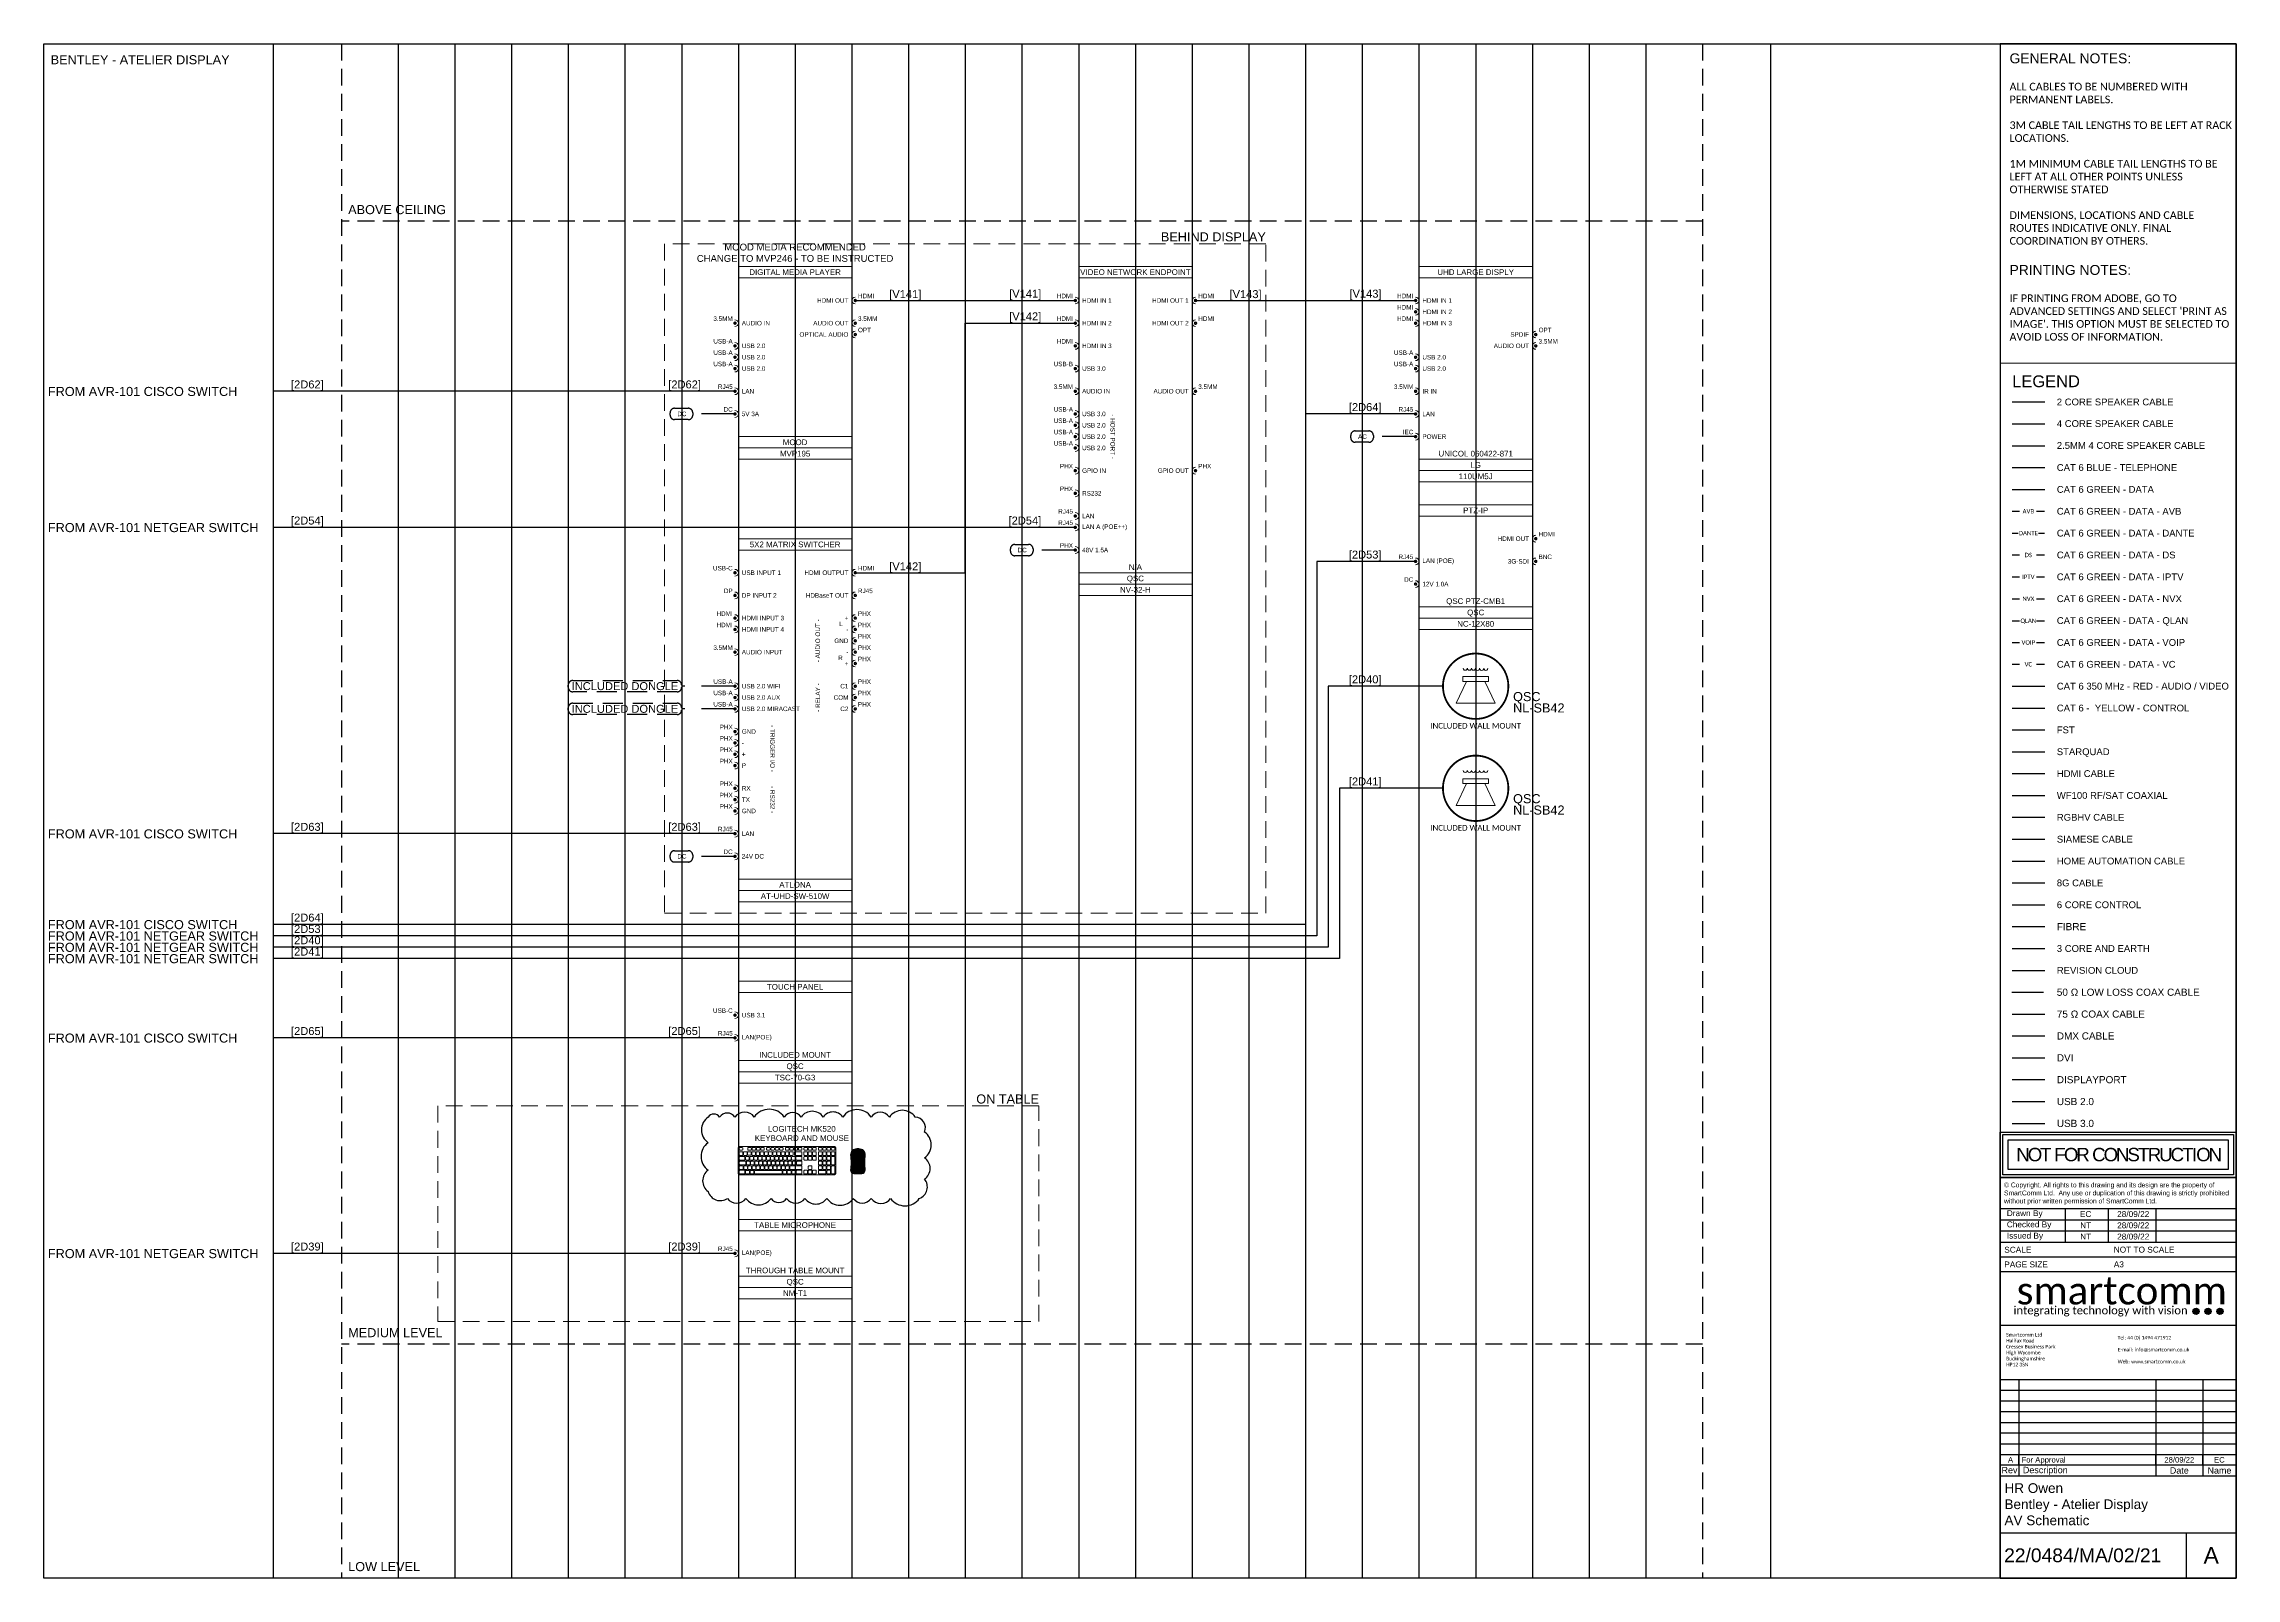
# Paper-space layout '21' of a CAD drawing. Header units: millimetres. Extents: x 6 to 404, y 1 to 279.
# The model-space entities are those that its viewports show. They can reach past a viewport. Long polylines and large blocks are cut down to what shows.
import ezdxf
from ezdxf.enums import TextEntityAlignment as Align
from ezdxf.lldxf.tags import DXFTag

# ---------------------------------------------------------------- set-up
doc = ezdxf.new("R2010")
doc.units = ezdxf.units.MM
for name, pattern in [('DASHDOT', [1, 0.5, -0.25, 0, -0.25]), ('DASHED', [0.75, 0.5, -0.25]), ('DASHED2', [0.375, 0.25, -0.125]), ('DIVIDE', [1.25, 0.5, -0.25, 0, -0.25, 0, -0.25])]:
    doc.linetypes.add(name, pattern=pattern)
for name, color, linetype in [('SC - 2 Core Speaker', 211, 'DASHED'), ('SC - 3 Core and Earth', 7, 'DIVIDE'), ('SC - 3 Core Flex', 7, 'DASHED'), ('SC - 4 Core Speaker', 211, 'Continuous'), ('SC - 50 Ohm Coax', 36, 'DASHDOT'), ('SC - 6 Core Control', 40, 'DASHED'), ('SC - 75 Ohm Coax', 36, 'DASHED'), ('SC - 8G Cable', 115, 'Continuous'), ('SC - Cat - Blue - Tel', 5, 'Continuous'), ('SC - Cat - Green - Data', 84, 'Continuous'), ('SC - Cat - Green - Data - DS', 84, 'DS'), ('SC - Cat - Green - Data - QLAN', 84, 'QLAN'), ('SC - Cat - Red - AV', 1, 'Continuous'), ('SC - Cat - Yellow - Control', 40, 'Continuous'), ('SC - Display Port', 194, 'ZIGZAG'), ('SC - DMX Cable', 30, 'Continuous'), ('SC - DVI', 192, 'DASHDOT'), ('SC - Fibre', 170, 'DASHED'), ('SC - FST', 4, 'DASHED'), ('SC - HDMI', 192, 'Continuous'), ('SC - Home Automation Cable', 62, 'DASHED'), ('SC - Induction Loop 4 Core Speaker', 211, 'DIVIDE'), ('SC - Revision Cloud', 3, 'Continuous'), ('SC - RGBHV', 252, 'DASHED'), ('SC - Siamese', 46, 'DIVIDE'), ('SC - Starquad', 4, 'Continuous'), ('SC - Text', 7, 'Continuous'), ('SC - TITLE_BLOCK', 7, 'Continuous'), ('SC - USB 2.0', 84, 'DASHED'), ('SC - USB 3.0', 84, 'DASHDOT'), ('SC - WF100', 252, 'Continuous'), ('Text', 7, 'Continuous')]:
    doc.layers.add(name, color=color, linetype=linetype)
doc.layers.add('SC - Equipment', color=7, linetype='Continuous', lineweight=13)
doc.layers.add('www.cadblocksfree.com', color=7, linetype='Continuous', lineweight=5)
doc.layers.add('SC - Xlines', color=252, linetype='Continuous', plot=False)
doc.styles.add('ARIAL', font='arial.ttf')
doc.styles.add('CALIBRI', font='calibri.ttf')
doc.styles.get("Standard").update_dxf_attribs({"font": 'arial.ttf', "height": 35})
doc.styles.add('STYLE1', font='arial.ttf', dxfattribs={"height": 50})
tags = doc.linetypes.add('DS', pattern='A,1.939444,-0.075392,["DS",ARIAL,S=0.5,R=0,X=0,Y=-0.25],-1.06308,1.922084', length=5).pattern_tags.tags
tags[6] = DXFTag(74, 10)
tags = doc.linetypes.add('QLAN', pattern='A,3.942001,-0.106942,["QLAN",ARIAL,S=0.5,R=0,X=0,Y=-0.25],-1.981735,3.969322', length=10).pattern_tags.tags
tags[6] = DXFTag(74, 10)
doc.linetypes.add('ZIGZAG', pattern='A,0.00254,-5.08,[131,ltypeshp.shx,S=5.08,R=0,X=-5.08,Y=0],-10.16,[131,ltypeshp.shx,S=5.08,R=180,X=5.08,Y=0],-5.08', length=20.32254)

# ---------------------------------------------------------------- blocks, each defined once
blk = doc.blocks.new('*U53')
at = {"layer": 'SC - TITLE_BLOCK'}
for points in [[(-21.44, 8.24), (21.44, 8.24), (21.44, 0), (-21.44, 0)], [(-20.95, 7.77), (20.95, 7.77), (20.95, 0.49), (-20.95, 0.49)], [(-19.98, 6.8), (19.98, 6.8), (19.98, 1.46), (-19.98, 1.46)]]:
    blk.add_lwpolyline(points, close=True, dxfattribs=at)
at = {"layer": 'SC - TITLE_BLOCK', "insert": (0, 4.13), "char_height": 2.4285, "width": 39.9585, "attachment_point": 5, "style": 'STYLE1'}
blk.add_mtext('{\\T0.85;NOT FOR CONSTRUCTION}', dxfattribs=at)
blk = doc.blocks.new('SMARTCOMM LOGO 2019')
at = {"layer": 'SC - TITLE_BLOCK', "ltscale": 5, "true_color": 0x0fce74}
h = blk.add_hatch(color=112, dxfattribs=at)
h.dxf.hatch_style = 1
edge = h.paths.add_edge_path()
edge.add_arc((14.16, -2.37), 0.569, 0, 360)
h = blk.add_hatch(color=112, dxfattribs=at)
h.dxf.hatch_style = 1
edge = h.paths.add_edge_path()
edge.add_arc((16.32, -2.37), 0.569, 0, 360)
h = blk.add_hatch(color=112, dxfattribs=at)
h.dxf.hatch_style = 1
edge = h.paths.add_edge_path()
edge.add_arc((18.48, -2.37), 0.569, 0, 360)
at = {"layer": 'SC - TITLE_BLOCK', "color": 112, "ltscale": 5, "true_color": 0x0fce74}
for centre in [(14.16, -2.37), (16.32, -2.37), (18.48, -2.37)]:
    blk.add_circle(centre, 0.569, dxfattribs=at)
at = {"layer": 'SC - TITLE_BLOCK', "ltscale": 5, "insert": (0, 1.36), "char_height": 5, "attachment_point": 5, "style": 'CALIBRI'}
blk.add_mtext_dynamic_manual_height_columns('\\pxqd;{\\C232;\\c6885326;smart\\C253;\\c10396581;comm}', width=36.8648, gutter_width=48.7, heights=[0], dxfattribs=at)
at = {"layer": 'SC - TITLE_BLOCK', "ltscale": 5, "insert": (-3.19, -2.37), "char_height": 1.47, "attachment_point": 5, "line_spacing_factor": 0.816327, "style": 'CALIBRI'}
blk.add_mtext_dynamic_manual_height_columns('{\\C253;\\c10396581;integrating technology with} {\\C232;\\c6885326;vision}', width=69.6177, gutter_width=48.7, heights=[0], dxfattribs=at)
blk = doc.blocks.new('DrawnChkIss')
at = {"layer": 'SC - TITLE_BLOCK'}
for p, q in [((0, 9.05), (44.13, 9.05)), ((12.21, 2.75), (12.21, 9.05)), ((20.25, 2.75), (20.25, 9.05)), ((29.13, 9.05), (29.13, 2.75)), ((0, 6.95), (44.13, 6.95)), ((0, 4.85), (44.13, 4.85)), ((0, 2.75), (44.13, 2.75))]:
    blk.add_line(p, q, dxfattribs=at)
at = {"layer": 'SC - TITLE_BLOCK', "char_height": 1.1057, "width": 10.9483, "attachment_point": 4}
for s, insert in [('{\\fArial|b0|i0|c0|p34;Drawn By}', (1.26, 8)), ('{\\fArial|b0|i0|c0|p34;Checked By}', (1.26, 5.9)), ('{\\fArial|b0|i0|c0|p34;Issued By}', (1.26, 3.8))]:
    blk.add_mtext(s, dxfattribs=dict(at, insert=insert))
at = {"layer": 'SC - TITLE_BLOCK', "style": 'STYLE1'}
for tag, p in [('INITIALS', (16.01, 8)), ('DRAWDATE', (24.89, 8)), ('INITIALS', (16.01, 5.9)), ('INITIALS', (16.01, 3.8)), ('ISSUEDATE', (24.89, 3.8)), ('CHKDDATE', (24.89, 5.9))]:
    blk.add_attdef(tag, text='', height=1.11, dxfattribs=at).set_placement(p, align=Align.MIDDLE_CENTER)
blk = doc.blocks.new('RevisionDTLS')
at = {"layer": 'SC - TITLE_BLOCK', "ltscale": 5}
for p, q in [((3.4, 0), (3.4, 1.94)), ((28.3, 0), (28.3, 1.94)), ((36.8, 0), (36.8, 1.94))]:
    blk.add_line(p, q, dxfattribs=at)
blk.add_lwpolyline([(0, 1.94), (42.87, 1.94), (42.87, 0), (0, 0)], close=True, dxfattribs=at)
blk.add_attdef('REV', text='', height=1, dxfattribs=at).set_placement((1.9, 0.97), align=Align.MIDDLE)
blk.add_attdef('DESCRIPTION', text='', height=1, dxfattribs=at).set_placement((3.9, 0.97), align=Align.MIDDLE_LEFT)
for tag, p in [('DATE', (32.55, 0.97)), ('INITIAL', (39.83, 0.97))]:
    blk.add_attdef(tag, text='', height=1, dxfattribs=at).set_placement(p, align=Align.MIDDLE_CENTER)
blk = doc.blocks.new('LG 110UM5J - SCHEMATIC')
at = {"layer": 'SC - Equipment'}
for p, q in [((-25, 0), (25, 0)), ((-25, -95), (-25, 0)), ((25, 0), (25, -95)), ((25, -5), (-25, -5)), ((25, -85), (-25, -85)), ((25, -85), (-25, -85)), ((25, -90), (-25, -90)), ((25, -90), (-25, -90)), ((25, -90), (-25, -90)), ((25, -95), (-25, -95))]:
    blk.add_line(p, q, dxfattribs=at)
at = {"layer": 'SC - Equipment', "const_width": 0.7}
for points in [[(-26.1, -15, 1), (-26.9, -15, 1)], [(-26.1, -20, 1), (-26.9, -20, 1)], [(-26.1, -25, 1), (-26.9, -25, 1)], [(26.1, -30, -1), (26.9, -30, -1)], [(26.1, -35, -1), (26.9, -35, -1)], [(-26.1, -40, 1), (-26.9, -40, 1)], [(-26.1, -45, 1), (-26.9, -45, 1)], [(-26.1, -55, 1), (-26.9, -55, 1)], [(-26.1, -65, 1), (-26.9, -65, 1)], [(-26.1, -75, 1), (-26.9, -75, 1)]]:
    blk.add_lwpolyline(points, format="xyb", close=True, dxfattribs=at)
at = {"layer": 'SC - Equipment'}
for centre, start, end in [((-26.5, -15), 270, 90), ((-26.5, -20), 270, 90), ((-26.5, -25), 270, 90), ((26.5, -30), 90, 270), ((-26.5, -40), 270, 90), ((26.5, -35), 90, 270), ((-26.5, -45), 270, 90), ((-26.5, -55), 270, 90), ((-26.5, -65), 270, 90), ((-26.5, -75), 270, 90)]:
    blk.add_arc(centre, 1.5, start, end, dxfattribs=at)
at = {"ltscale": 5}
for tag, p in [('DESCRIPTION', (0, -2.5)), ('BRACKET', (0, -82.5)), ('MAKE', (0, -87.5)), ('MODEL', (0, -92.5))]:
    blk.add_attdef(tag, text='', height=2.5, dxfattribs=at).set_placement(p, align=Align.MIDDLE_CENTER)
at = {"ltscale": 5, "flags": 1}
for tag, p in [('ROOM_TYPE', (45, -5)), ('LOCATION', (45, -10)), ('RACK_EQUIPMENT_(Y/N)', (45, -15)), ('IP_(Y/N)', (45, -30)), ('AMP(@240V)', (45, -40)), ('POE(WATT)', (45, -35)), ('WATT', (45, -45)), ('BTU/H', (45, -50)), ('WEIGHT(KG)', (45, -55)), ('TRANSFORMER_TAPS', (45, -60))]:
    blk.add_attdef(tag, p, '', height=2.5, dxfattribs=at)
at = {"layer": 'SC - Equipment', "ltscale": 5, "char_height": 2}
for s, insert, width, attachment_point in [('HDMI', (-27.5, -13), 5.7736, 6), ('HDMI', (-27.5, -18), 5.7736, 6), ('HDMI IN 1', (-23.5, -15), 23.5, 4), ('HDMI IN 2', (-23.5, -20), 23.5, 4), ('HDMI', (-27.5, -23), 5.7736, 6), ('HDMI IN 3', (-23.5, -25), 23.5, 4), ('SPDIF', (23.5, -30), 23.5, 6), ('OPT', (27.72, -28), 7.1748, 4), ('USB-A', (-27.5, -38), 5.7736, 6), ('AUDIO OUT', (23.5, -35), 23.5, 6), ('3.5MM', (27.72, -33), 7.1748, 4), ('USB-A', (-27.5, -43), 5.7736, 6), ('USB 2.0', (-23.5, -40), 29.0857, 4), ('USB 2.0', (-23.5, -45), 29.0857, 4), ('3.5MM', (-27.5, -53), 5.7736, 6), ('IR IN', (-23.5, -55), 23.5, 4), ('RJ45', (-27.5, -63), 5.7736, 6), ('LAN', (-23.5, -65), 23.5, 4), ('IEC', (-27.5, -73), 5.7736, 6), ('POWER', (-23.5, -75), 23.5, 4)]:
    blk.add_mtext(s, dxfattribs=dict(at, insert=insert, width=width, attachment_point=attachment_point))
blk = doc.blocks.new('QSC NV-32-H - SCHEMATIC')
at = {"layer": 'SC - Equipment'}
for p, q in [((-25, 0), (25, 0)), ((-25, -145), (-25, 0)), ((25, 0), (25, -145)), ((25, -5), (-25, -5)), ((25, -135), (-25, -135)), ((25, -135), (-25, -135)), ((25, -140), (-25, -140)), ((25, -140), (-25, -140)), ((25, -140), (-25, -140)), ((25, -145), (-25, -145))]:
    blk.add_line(p, q, dxfattribs=at)
at = {"layer": 'SC - Equipment', "const_width": 0.7}
for points in [[(-26.1, -15, 1), (-26.9, -15, 1)], [(26.1, -15, -1), (26.9, -15, -1)], [(-26.1, -25, 1), (-26.9, -25, 1)], [(26.1, -25, -1), (26.9, -25, -1)], [(-26.1, -35, 1), (-26.9, -35, 1)], [(-26.1, -45, 1), (-26.9, -45, 1)], [(-26.1, -55, 1), (-26.9, -55, 1)], [(26.1, -55, -1), (26.9, -55, -1)], [(-26.1, -65, 1), (-26.9, -65, 1)], [(-26.1, -70, 1), (-26.9, -70, 1)], [(-26.1, -75, 1), (-26.9, -75, 1)], [(-26.1, -80, 1), (-26.9, -80, 1)], [(-26.1, -90, 1), (-26.9, -90, 1)], [(26.1, -90, -1), (26.9, -90, -1)], [(-26.1, -100, 1), (-26.9, -100, 1)], [(-26.1, -110, 1), (-26.9, -110, 1)], [(-26.1, -115, 1), (-26.9, -115, 1)], [(-26.1, -125, 1), (-26.9, -125, 1)]]:
    blk.add_lwpolyline(points, format="xyb", close=True, dxfattribs=at)
at = {"layer": 'SC - Equipment'}
for centre, start, end in [((-26.5, -15), 270, 90), ((26.5, -15), 90, 270), ((-26.5, -25), 270, 90), ((26.5, -25), 90, 270), ((-26.5, -35), 270, 90), ((-26.5, -45), 270, 90), ((-26.5, -55), 270, 90), ((26.5, -55), 90, 270), ((-26.5, -65), 270, 90), ((-26.5, -70), 270, 90), ((-26.5, -75), 270, 90), ((-26.5, -80), 270, 90), ((-26.5, -90), 270, 90), ((26.5, -90), 90, 270), ((-26.5, -100), 270, 90), ((-26.5, -110), 270, 90), ((-26.5, -115), 270, 90), ((-26.5, -125), 270, 90)]:
    blk.add_arc(centre, 1.5, start, end, dxfattribs=at)
at = {"ltscale": 5}
for tag, p in [('DESCRIPTION', (0, -2.5)), ('BRACKET', (0, -132.5)), ('MODEL', (0, -142.5)), ('MAKE', (0, -137.5))]:
    blk.add_attdef(tag, text='', height=2.5, dxfattribs=at).set_placement(p, align=Align.MIDDLE_CENTER)
at = {"ltscale": 5, "flags": 1}
for tag, p in [('ROOM_TYPE', (45, -5)), ('LOCATION', (45, -10)), ('RACK_EQUIPMENT_(Y/N)', (45, -15)), ('IP_(Y/N)', (45, -30)), ('AMP(@240V)', (45, -40)), ('POE(WATT)', (45, -35)), ('WATT', (45, -45)), ('BTU/H', (45, -50)), ('WEIGHT(KG)', (45, -55)), ('TRANSFORMER_TAPS', (45, -60))]:
    blk.add_attdef(tag, p, '', height=2.5, dxfattribs=at)
at = {"layer": 'SC - Equipment', "ltscale": 5, "char_height": 2}
for s, insert, width, attachment_point in [('HDMI', (-27.5, -13), 5.7736, 6), ('HDMI IN 1', (-23.5, -15), 23.5, 4), ('HDMI OUT 1', (23.5, -15), 23.5, 6), ('HDMI', (27.72, -13), 7.1748, 4), ('HDMI', (-27.5, -23), 5.7736, 6), ('HDMI IN 2', (-23.5, -25), 23.5, 4), ('HDMI OUT 2', (23.5, -25), 23.5, 6), ('HDMI', (27.72, -23), 7.1748, 4), ('HDMI', (-27.5, -33), 5.7736, 6), ('HDMI IN 3', (-23.5, -35), 23.5, 4), ('USB-B', (-27.5, -43), 5.7736, 6), ('USB 3.0', (-23.5, -45), 23.5, 4), ('3.5MM', (-27.5, -53), 5.7736, 6), ('AUDIO IN', (-23.5, -55), 23.5, 4), ('AUDIO OUT', (23.5, -55), 23.5, 6), ('3.5MM', (27.72, -53), 7.1748, 4), ('USB-A', (-27.5, -63), 5.7736, 6), ('USB-A', (-27.5, -68), 5.7736, 6), ('USB 3.0', (-23.5, -65), 23.5, 4), ('USB-A', (-27.5, -73), 5.7736, 6), ('USB-A', (-27.5, -78), 5.7736, 6), ('USB 2.0', (-23.5, -70), 23.5, 4), ('USB 2.0', (-23.5, -75), 23.5, 4), ('USB 2.0', (-23.5, -80), 23.5, 4), ('PHX', (-27.5, -88), 5.7736, 6), ('GPIO IN', (-23.5, -90), 23.5, 4), ('GPIO OUT', (23.5, -90), 23.5, 6), ('PHX', (27.72, -88), 7.1748, 4), ('PHX', (-27.5, -98), 5.7736, 6), ('RS232', (-23.5, -100), 23.5, 4), ('RJ45', (-27.5, -108), 5.7736, 6), ('RJ45', (-27.5, -113), 5.7736, 6), ('LAN', (-23.5, -110), 23.5, 4), ('LAN A (POE++)', (-23.5, -115), 23.5, 4), ('PHX', (-27.5, -123), 5.7736, 6), ('48V 1.5A', (-23.5, -125), 23.5, 4)]:
    blk.add_mtext(s, dxfattribs=dict(at, insert=insert, width=width, attachment_point=attachment_point))
at = {"layer": 'SC - Equipment', "ltscale": 5, "insert": (-10, -74.99), "char_height": 2, "width": 19.6371, "attachment_point": 5, "rotation": 270}
blk.add_mtext('- HOST PORT -', dxfattribs=at)
blk = doc.blocks.new('ATLONA AT-UHD-SW-510W - SCHEMATIC')
at = {"layer": 'SC - 3 Core Flex', "ltscale": 3}
for points in [[(-98, -62.5), (-52, -62.5, -0.414214), (-50, -64.5), (-50, -65.5, -0.414214), (-52, -67.5), (-98, -67.5, -0.414214), (-100, -65.5), (-100, -64.5, -0.414214)], [(-98, -72.5), (-52, -72.5, -0.414214), (-50, -74.5), (-50, -75.5, -0.414214), (-52, -77.5), (-98, -77.5, -0.414214), (-100, -75.5), (-100, -74.5, -0.414214)]]:
    blk.add_lwpolyline(points, format="xyb", close=True, dxfattribs=at)
at = {"layer": 'SC - Equipment'}
for p, q in [((-25, 0), (25, 0)), ((-25, -160), (-25, 0)), ((25, 0), (25, -160)), ((25, -5), (-25, -5)), ((25, -150), (-25, -150)), ((25, -150), (-25, -150)), ((25, -155), (-25, -155)), ((25, -155), (-25, -155)), ((25, -155), (-25, -155)), ((25, -160), (-25, -160))]:
    blk.add_line(p, q, dxfattribs=at)
at = {"layer": 'SC - Equipment', "const_width": 0.7}
for points in [[(-26.1, -15, 1), (-26.9, -15, 1)], [(26.1, -15, -1), (26.9, -15, -1)], [(-26.1, -25, 1), (-26.9, -25, 1)], [(26.1, -25, -1), (26.9, -25, -1)], [(-26.1, -35, 1), (-26.9, -35, 1)], [(26.1, -35, -1), (26.9, -35, -1)], [(-26.1, -40, 1), (-26.9, -40, 1)], [(26.1, -40, -1), (26.9, -40, -1)], [(26.1, -45, -1), (26.9, -45, -1)], [(-26.1, -50, 1), (-26.9, -50, 1)], [(26.1, -50, -1), (26.9, -50, -1)], [(26.1, -55, -1), (26.9, -55, -1)], [(-26.1, -65, 1), (-26.9, -65, 1)], [(26.1, -65, -1), (26.9, -65, -1)], [(-26.1, -70, 1), (-26.9, -70, 1)], [(-26.1, -75, 1), (-26.9, -75, 1)], [(26.1, -70, -1), (26.9, -70, -1)], [(26.1, -75, -1), (26.9, -75, -1)], [(-26.1, -85, 1), (-26.9, -85, 1)], [(-26.1, -90, 1), (-26.9, -90, 1)], [(-26.1, -95, 1), (-26.9, -95, 1)], [(-26.1, -100, 1), (-26.9, -100, 1)], [(-26.1, -110, 1), (-26.9, -110, 1)], [(-26.1, -115, 1), (-26.9, -115, 1)], [(-26.1, -120, 1), (-26.9, -120, 1)], [(-26.1, -130, 1), (-26.9, -130, 1)], [(-26.1, -140, 1), (-26.9, -140, 1)]]:
    blk.add_lwpolyline(points, format="xyb", close=True, dxfattribs=at)
at = {"layer": 'SC - Equipment'}
for centre, start, end in [((-26.5, -15), 270, 90), ((26.5, -15), 90, 270), ((-26.5, -25), 270, 90), ((26.5, -25), 90, 270), ((-26.5, -35), 270, 90), ((-26.5, -40), 270, 90), ((26.5, -35), 90, 270), ((26.5, -40), 90, 270), ((26.5, -45), 90, 270), ((-26.5, -50), 270, 90), ((26.5, -50), 90, 270), ((26.5, -55), 90, 270), ((-26.5, -65), 270, 90), ((26.5, -65), 90, 270), ((-26.5, -70), 270, 90), ((-26.5, -75), 270, 90), ((26.5, -70), 90, 270), ((26.5, -75), 90, 270), ((-26.5, -85), 270, 90), ((-26.5, -90), 270, 90), ((-26.5, -95), 270, 90), ((-26.5, -100), 270, 90), ((-26.5, -110), 270, 90), ((-26.5, -115), 270, 90), ((-26.5, -120), 270, 90), ((-26.5, -130), 270, 90), ((-26.5, -140), 270, 90)]:
    blk.add_arc(centre, 1.5, start, end, dxfattribs=at)
at = {"layer": 'SC - USB 2.0', "ltscale": 5}
for points in [[(-26.5, -65), (-50, -65)], [(-26.5, -75), (-50, -75)]]:
    blk.add_lwpolyline(points, dxfattribs=at)
at = {"ltscale": 5}
for tag, p in [('DESCRIPTION', (0, -2.5)), ('MAKE', (0, -152.5)), ('MODEL', (0, -157.5))]:
    blk.add_attdef(tag, text='', height=2.5, dxfattribs=at).set_placement(p, align=Align.MIDDLE_CENTER)
at = {"ltscale": 5, "flags": 1}
for tag, p in [('ROOM_TYPE', (45, -5)), ('LOCATION', (45, -10)), ('RACK_EQUIPMENT_(Y/N)', (45, -15)), ('IP_(Y/N)', (45, -30)), ('AMP(@240V)', (45, -40)), ('POE(WATT)', (45, -35)), ('WATT', (45, -45)), ('BTU/H', (45, -50)), ('WEIGHT(KG)', (45, -55)), ('TRANSFORMER_TAPS', (45, -60))]:
    blk.add_attdef(tag, p, '', height=2.5, dxfattribs=at)
blk.add_attdef('BRACKET', text='', height=2.5, dxfattribs=at).set_placement((0, -147.5), align=Align.MIDDLE_CENTER)
at = {"layer": 'SC - Equipment', "ltscale": 5, "char_height": 2}
for s, insert, width, attachment_point in [('USB-C', (-27.5, -13), 5.7736, 6), ('USB INPUT 1', (-23.5, -15), 23.5, 4), ('HDMI OUTPUT', (23.5, -15), 23.5, 6), ('HDMI', (27.72, -13), 7.1748, 4), ('DP', (-27.5, -23), 5.7736, 6), ('DP INPUT 2', (-23.5, -25), 23.5, 4), ('HDBaseT OUT', (23.5, -25), 23.5, 6), ('RJ45', (27.72, -23), 7.1748, 4), ('HDMI', (-27.5, -33), 1.5499, 6), ('HDMI', (-27.5, -38), 1.5499, 6), ('HDMI INPUT 3', (-23.5, -35), 23.5, 4), ('L', (21, -37.5), 23.5, 6), ('+', (23.5, -35), 23.5, 6), ('PHX', (27.7, -33), 3.7458, 4), ('PHX', (27.7, -38), 3.7458, 4), ('3.5MM', (-27.5, -48), 1.5499, 6), ('HDMI INPUT 4', (-23.5, -40), 23.5, 4), ('GND', (23.5, -45), 23.5, 6), ('-', (23.5, -40), 23.5, 6), ('PHX', (27.7, -43), 3.7458, 4), ('PHX', (27.7, -48), 3.7458, 4), ('AUDIO INPUT', (-23.5, -50), 23.5, 4), ('R', (21, -52.5), 23.5, 6), ('+', (23.5, -55), 23.5, 6), ('-', (23.5, -50), 23.5, 6), ('PHX', (27.7, -53), 3.7458, 4), ('USB-A', (-27.5, -63), 5.7736, 6), ('USB-A', (-27.5, -68), 5.7736, 6), ('USB 2.0 WIFI', (-23.5, -65), 23.5, 4), ('C1', (23.5, -65), 23.5, 6), ('PHX', (27.7, -63), 3.7458, 4), ('PHX', (27.7, -68), 3.7458, 4), ('USB-A', (-27.5, -73), 5.7736, 6), ('USB 2.0 AUX', (-23.5, -70), 23.5, 4), ('USB 2.0 MIRACAST', (-23.5, -75), 25.8307, 4), ('COM', (23.5, -70), 23.5, 6), ('C2', (23.5, -75), 23.5, 6), ('PHX', (27.7, -73), 3.7458, 4), ('PHX', (-27.5, -83), 5.7736, 6), ('GND', (-23.5, -85), 23.5, 4), ('PHX', (-27.5, -88), 5.7736, 6), ('PHX', (-27.5, -93), 5.7736, 6), ('-', (-23.5, -90), 23.5, 4), ('+', (-23.5, -95), 23.5, 4), ('PHX', (-27.5, -98), 5.7736, 6), ('P', (-23.5, -100), 23.5, 4), ('PHX', (-27.5, -108), 5.7736, 6), ('PHX', (-27.5, -113), 5.7736, 6), ('TX', (-23.5, -115), 23.5, 4), ('RX', (-23.5, -110), 23.5, 4), ('PHX', (-27.5, -118), 5.7736, 6), ('GND', (-23.5, -120), 23.5, 4), ('RJ45', (-27.5, -128), 1.5499, 6), ('LAN', (-23.5, -130), 23.5, 4), ('DC', (-27.5, -138), 5.7736, 6), ('24V DC', (-23.5, -140), 23.5, 4)]:
    blk.add_mtext(s, dxfattribs=dict(at, insert=insert, width=width, attachment_point=attachment_point))
at = {"layer": 'SC - Equipment', "ltscale": 5, "char_height": 2, "attachment_point": 5}
for s, insert, width, rotation in [('- AUDIO OUT -', (10, -45), 24.8632, 90), ('- RELAY -', (10, -70), 24.8632, 90), ('- TRIGGER I/O -', (-10, -92.49), 20.7332, 270), ('- RS232 -', (-10, -115.01), 20.7332, 270)]:
    blk.add_mtext(s, dxfattribs=dict(at, insert=insert, width=width, rotation=rotation))
at = {"layer": 'SC - Text', "char_height": 3.5, "width": 134.0256, "attachment_point": 5}
for insert in [(-75, -65), (-75, -75)]:
    blk.add_mtext('INCLUDED DONGLE', dxfattribs=dict(at, insert=insert))
blk = doc.blocks.new('QSC NL-SB42 - SCHEMATIC')
at = {"layer": 'SC - Equipment'}
for p, q in [((-4.04, -12.3), (-8.61, -21.95)), ((4.03, -12.3), (8.58, -21.96)), ((8.58, -21.96), (-8.61, -21.95))]:
    blk.add_line(p, q, dxfattribs=at)
at = {"layer": 'SC - Equipment', "const_width": 0.797}
for points in [[(14.41, -14.43, 1), (-14.43, -14.41, 1)], [(-14.43, -14.41, 1), (14.41, -14.43, 1)]]:
    blk.add_lwpolyline(points, format="xyb", dxfattribs=at)
at = {"layer": 'SC - Equipment'}
for points in [[(-5.71, -10.19), (5.7, -10.2), (5.7, -12.3), (-5.71, -12.29)], [(-5.71, -10.19), (5.7, -10.2), (5.7, -12.31), (-5.71, -12.3)]]:
    blk.add_lwpolyline(points, close=True, dxfattribs=at)
for centre in [(-4.59, -6.52), (-2.78, -6.52), (-0.97, -6.52), (0.85, -6.53), (2.64, -6.53), (4.45, -6.53)]:
    blk.add_arc(centre, 0.9, 179.95469, 359.95469, dxfattribs=at)
at = {"ltscale": 5, "style": 'CALIBRI', "flags": 1}
for tag, p in [('ROOM_TYPE', (34.66, 30.74)), ('LOCATION', (34.66, 25.74)), ('RACK_EQUIPMENT_(Y/N)', (34.66, 20.74)), ('POE(WATT)', (34.66, 10.74)), ('IP_(Y/N)', (34.66, 15.74)), ('AMP(@240V)', (34.66, 5.74)), ('WATT', (34.66, 0.74)), ('WEIGHT(KG)', (34.66, -9.26)), ('BTU/H', (34.66, -4.26)), ('DESCRIPTION', (34.66, -14.26))]:
    blk.add_attdef(tag, p, '', height=2.5, dxfattribs=at)
at = {"ltscale": 5, "style": 'CALIBRI'}
blk.add_attdef('BRACKET', text='', height=2.5, dxfattribs=at).set_placement((-0.01, -31.84), align=Align.MIDDLE_CENTER)
at = {"layer": 'SC - Equipment'}
for tag, p in [('MAKE', (16.49, -21)), ('MODEL', (16.49, -26))]:
    blk.add_attdef(tag, p, '', height=4, dxfattribs=at)
at = {"layer": 'SC - Equipment', "color": 3, "flags": 1}
blk.add_attdef('TRANSFORMER_TAPS', (16.49, -32), '', height=4, dxfattribs=at)
blk = doc.blocks.new('QSC NM-T1 - SCHEMATIC')
at = {"layer": 'SC - Equipment'}
for p, q in [((-25, 0), (25, 0)), ((-25, -35), (-25, 0)), ((25, 0), (25, -35)), ((25, -5), (-25, -5)), ((25, -25), (-25, -25)), ((25, -25), (-25, -25)), ((25, -30), (-25, -30)), ((25, -30), (-25, -30)), ((25, -30), (-25, -30)), ((25, -35), (-25, -35))]:
    blk.add_line(p, q, dxfattribs=at)
at = {"layer": 'SC - Equipment', "const_width": 0.7}
blk.add_lwpolyline([(-26.1, -15, 1), (-26.9, -15, 1)], format="xyb", close=True, dxfattribs=at)
at = {"layer": 'SC - Equipment'}
blk.add_arc((-26.5, -15), 1.5, 270, 90, dxfattribs=at)
at = {"ltscale": 5}
for tag, p in [('DESCRIPTION', (0, -2.5)), ('BRACKET', (0, -22.5)), ('MAKE', (0, -27.5)), ('MODEL', (0, -32.5))]:
    blk.add_attdef(tag, text='', height=2.5, dxfattribs=at).set_placement(p, align=Align.MIDDLE_CENTER)
at = {"ltscale": 5, "flags": 1}
for tag, p in [('ROOM_TYPE', (45, -5)), ('LOCATION', (45, -10)), ('RACK_EQUIPMENT_(Y/N)', (45, -15)), ('IP_(Y/N)', (45, -30)), ('AMP(@240V)', (45, -40)), ('POE(WATT)', (45, -35)), ('WATT', (45, -45)), ('BTU/H', (45, -50)), ('WEIGHT(KG)', (45, -55)), ('TRANSFORMER_TAPS', (45, -60))]:
    blk.add_attdef(tag, p, '', height=2.5, dxfattribs=at)
at = {"layer": 'SC - Equipment', "ltscale": 5, "char_height": 2}
for s, insert, width, attachment_point in [('RJ45', (-27.5, -13), 5.7736, 6), ('LAN(POE) ', (-23.5, -15), 47.6216, 4)]:
    blk.add_mtext(s, dxfattribs=dict(at, insert=insert, width=width, attachment_point=attachment_point))
blk = doc.blocks.new('QSC NC-12X80 - SCHEMATIC')
at = {"layer": 'SC - Equipment'}
for p, q in [((-25, 0), (25, 0)), ((-25, -55), (-25, 0)), ((25, 0), (25, -55)), ((25, -5), (-25, -5)), ((25, -45), (-25, -45)), ((25, -45), (-25, -45)), ((25, -50), (-25, -50)), ((25, -50), (-25, -50)), ((25, -50), (-25, -50)), ((25, -55), (-25, -55))]:
    blk.add_line(p, q, dxfattribs=at)
at = {"layer": 'SC - Equipment', "const_width": 0.7}
for points in [[(26.1, -15, -1), (26.9, -15, -1)], [(-26.1, -25, 1), (-26.9, -25, 1)], [(26.1, -25, -1), (26.9, -25, -1)], [(-26.1, -35, 1), (-26.9, -35, 1)]]:
    blk.add_lwpolyline(points, format="xyb", close=True, dxfattribs=at)
at = {"layer": 'SC - Equipment'}
for centre, start, end in [((26.5, -15), 90, 270), ((-26.5, -25), 270, 90), ((26.5, -25), 90, 270), ((-26.5, -35), 270, 90)]:
    blk.add_arc(centre, 1.5, start, end, dxfattribs=at)
at = {"ltscale": 5}
for tag, p in [('DESCRIPTION', (0, -2.5)), ('BRACKET', (0, -42.5)), ('MAKE', (0, -47.5)), ('MODEL', (0, -52.5))]:
    blk.add_attdef(tag, text='', height=2.5, dxfattribs=at).set_placement(p, align=Align.MIDDLE_CENTER)
at = {"ltscale": 5, "flags": 1}
for tag, p in [('ROOM_TYPE', (45, -5)), ('LOCATION', (45, -10)), ('RACK_EQUIPMENT_(Y/N)', (45, -15)), ('IP_(Y/N)', (45, -30)), ('AMP(@240V)', (45, -40)), ('POE(WATT)', (45, -35)), ('WATT', (45, -45)), ('BTU/H', (45, -50)), ('WEIGHT(KG)', (45, -55)), ('TRANSFORMER_TAPS', (45, -60))]:
    blk.add_attdef(tag, p, '', height=2.5, dxfattribs=at)
at = {"layer": 'SC - Equipment', "ltscale": 5, "char_height": 2}
for s, insert, width, attachment_point in [('HDMI OUT', (23.5, -15), 23.5, 6), ('HDMI', (27.72, -13), 7.1748, 4), ('RJ45', (-27.5, -23), 5.7736, 6), ('LAN (POE)', (-23.5, -25), 23.5, 4), ('3G-SDI', (23.5, -25), 23.5, 6), ('BNC', (27.72, -23), 7.1748, 4), ('DC', (-27.5, -33), 5.7736, 6), ('12V 1.0A', (-23.5, -35), 23.5, 4)]:
    blk.add_mtext(s, dxfattribs=dict(at, insert=insert, width=width, attachment_point=attachment_point))
blk = doc.blocks.new('KEYBOARD_MOUSE - SCHEMATIC')
at = {"layer": 'www.cadblocksfree.com', "lineweight": 30, "true_color": 0x303030}
h = blk.add_hatch(color=250, dxfattribs=at)
h.dxf.hatch_style = 1
h.paths.add_polyline_path([(33.23, -6.13, 0.07514), (33.81, -9.6, -0.37683), (32.85, -11.97, 0.414214), (34.45, -10.37, -0.077576), (34.45, -3.67, 0.414214), (31.65, -0.87), (30.76, -0.87, 0.414214), (27.96, -3.67, -0.077576), (27.96, -10.37, 0.414214), (29.56, -11.97, -0.37683), (28.59, -9.6, 0.07514), (29.18, -6.13, 0.093825), (28.92, -2.84, -0.362976), (29.16, -2.07, -0.302086), (33.25, -2.07, -0.367169), (33.48, -2.85, 0.093383)])
at = {"layer": 'www.cadblocksfree.com', "true_color": 0x666666}
h = blk.add_hatch(color=251, dxfattribs=at)
h.dxf.hatch_style = 1
h.paths.add_polyline_path([(33.23, -6.13, -0.093383), (33.48, -2.85, 0.361324), (33.26, -2.08, 0.089274), (32.06, -1.56), (31.78, -4.23, -0.383895), (31.28, -4.68), (31.13, -4.68, -0.383895), (30.63, -4.23), (30.35, -1.56, 0.089556), (29.15, -2.08, 0.355233), (28.92, -2.84, -0.093825), (29.18, -6.13, -0.076205), (28.58, -9.64, 0.369518), (29.56, -11.97), (32.85, -11.97, 0.369518), (33.83, -9.64, -0.076205)])
at = {"layer": 'www.cadblocksfree.com', "lineweight": 30, "true_color": 0x303030}
h = blk.add_hatch(color=250, dxfattribs=at)
h.dxf.hatch_style = 1
edge = h.paths.add_edge_path()
edge.add_ellipse((31.2, -2.76), major_axis=(0, 1.3), ratio=0.35744, start_angle=0, end_angle=360)
edge.add_arc((31.2, -5.15), 3.69, 91.67294, 103.41239)
edge.add_line((30.35, -1.56), (30.63, -4.23))
edge.add_arc((31.13, -4.18), 0.5, 185.99377, 278.98349)
edge.add_arc((31.28, -4.18), 0.5, 261.01651, 354.00623)
edge.add_line((31.78, -4.23), (32.06, -1.56))
edge.add_arc((31.2, -5.15), 3.69, 76.58761, 88.39237)
at = {"layer": 'www.cadblocksfree.com', "true_color": 0xdedede}
h = blk.add_hatch(color=254, dxfattribs=at)
h.dxf.hatch_style = 1
edge = h.paths.add_edge_path()
edge.add_ellipse((31.2, -2.76), major_axis=(0, 1.3), ratio=0.35744, start_angle=0, end_angle=360)
h.paths.add_polyline_path([(31.22, -1.96, -0.414214), (31.47, -2.21), (31.47, -3.3, -0.414214), (31.22, -3.55), (31.19, -3.55, -0.414214), (30.94, -3.3), (30.94, -2.21, -0.414214), (31.19, -1.96)], flags=16)
at = {"layer": 'www.cadblocksfree.com', "true_color": 0x666666}
h = blk.add_hatch(color=251, dxfattribs=at)
h.dxf.hatch_style = 1
h.paths.add_polyline_path([(31.47, -2.21, 0.430439), (31.2, -1.96, 0.430439), (30.94, -2.21), (30.94, -3.3, 0.430439), (31.2, -3.55, 0.430439), (31.47, -3.3)])
at = {"layer": 'www.cadblocksfree.com'}
for p, q in [((-21.03, 0), (21.03, 0)), ((-21.53, -11.98), (-21.53, -0.5)), ((-21.09, -1.3), (-21.09, -0.7)), ((-21.08, -3.61), (-21.08, -2.51)), ((-21.08, -5.71), (-21.08, -4.61)), ((-21.08, -7.8), (-21.08, -6.7)), ((-21.08, -9.84), (-21.08, -8.74)), ((-20.84, -0.45), (-19.74, -0.45)), ((-19.74, -1.55), (-20.84, -1.55)), ((-20.83, -2.26), (-19.73, -2.26)), ((-19.73, -3.86), (-20.83, -3.86)), ((-20.83, -4.36), (-18.83, -4.36)), ((-18.83, -5.96), (-20.83, -5.96)), ((-20.83, -6.45), (-18.44, -6.45)), ((-18.44, -8.05), (-20.83, -8.05)), ((-20.83, -8.49), (-19.62, -8.49)), ((-19.49, -0.7), (-19.49, -1.3)), ((-19.48, -2.51), (-19.48, -3.61)), ((-19.37, -8.74), (-19.37, -9.84)), ((-19.24, -3.6), (-19.24, -2.5)), ((-19.12, -9.84), (-19.12, -8.74)), ((-18.99, -2.25), (-17.89, -2.25)), ((-17.89, -3.85), (-18.99, -3.85)), ((-18.87, -8.49), (-17.77, -8.49)), ((-18.58, -4.61), (-18.58, -5.71)), ((-18.33, -5.7), (-18.33, -4.6)), ((-18.19, -6.7), (-18.19, -7.8)), ((-18.08, -4.35), (-16.98, -4.35)), ((-16.98, -5.95), (-18.08, -5.95)), ((-17.94, -7.8), (-17.94, -6.7)), ((-17.69, -6.45), (-16.59, -6.45)), ((-16.59, -8.05), (-17.69, -8.05)), ((-17.64, -2.5), (-17.64, -3.6)), ((-17.52, -8.74), (-17.52, -9.84)), ((-17.39, -3.59), (-17.39, -2.49)), ((-17.35, -1.3), (-17.35, -0.7)), ((-17.28, -9.84), (-17.28, -8.74)), ((-17.14, -2.24), (-16.04, -2.24)), ((-16.04, -3.84), (-17.14, -3.84)), ((-17.1, -0.45), (-16, -0.45)), ((-16, -1.55), (-17.1, -1.55)), ((-17.03, -8.49), (-15.93, -8.49)), ((-16.73, -4.6), (-16.73, -5.7)), ((-16.49, -5.7), (-16.49, -4.6)), ((-16.34, -6.7), (-16.34, -7.8)), ((-16.24, -4.35), (-15.14, -4.35)), ((-15.14, -5.95), (-16.24, -5.95)), ((-16.1, -7.8), (-16.1, -6.7)), ((-15.85, -6.45), (-14.75, -6.45)), ((-14.75, -8.05), (-15.85, -8.05)), ((-15.79, -2.49), (-15.79, -3.59)), ((-15.75, -0.7), (-15.75, -1.3)), ((-15.68, -8.74), (-15.68, -9.84)), ((-15.54, -3.61), (-15.54, -2.51)), ((-15.45, -1.3), (-15.45, -0.7)), ((-15.43, -9.84), (-15.43, -8.74)), ((-15.29, -2.26), (-14.19, -2.26)), ((-14.19, -3.86), (-15.29, -3.86)), ((-15.2, -0.45), (-14.1, -0.45)), ((-14.1, -1.55), (-15.2, -1.55)), ((-15.18, -8.49), (-14.08, -8.49)), ((-14.89, -4.6), (-14.89, -5.7)), ((-14.64, -5.7), (-14.64, -4.6)), ((-14.5, -6.7), (-14.5, -7.8)), ((-14.39, -4.35), (-13.29, -4.35)), ((-13.29, -5.95), (-14.39, -5.95)), ((-14.25, -7.8), (-14.25, -6.7)), ((-14, -6.45), (-12.9, -6.45)), ((-12.9, -8.05), (-14, -8.05)), ((-13.94, -2.51), (-13.94, -3.61)), ((-13.85, -0.7), (-13.85, -1.3)), ((-13.83, -8.74), (-13.83, -9.84)), ((-13.7, -3.61), (-13.7, -2.51)), ((-13.58, -9.84), (-13.58, -8.74)), ((-13.55, -1.3), (-13.55, -0.7)), ((-13.45, -2.26), (-12.35, -2.26)), ((-12.35, -3.86), (-13.45, -3.86)), ((-13.33, -8.49), (-12.23, -8.49)), ((-13.3, -0.45), (-12.2, -0.45)), ((-12.2, -1.55), (-13.3, -1.55)), ((-13.04, -4.6), (-13.04, -5.7)), ((-12.8, -5.7), (-12.8, -4.6)), ((-12.65, -6.7), (-12.65, -7.8)), ((-12.55, -4.35), (-11.45, -4.35)), ((-11.45, -5.95), (-12.55, -5.95)), ((-12.41, -7.8), (-12.41, -6.7)), ((-12.16, -6.45), (-11.06, -6.45)), ((-11.06, -8.05), (-12.16, -8.05)), ((-12.1, -2.51), (-12.1, -3.61)), ((-11.98, -8.74), (-11.98, -9.84)), ((-11.95, -0.7), (-11.95, -1.3)), ((-11.85, -3.61), (-11.85, -2.51)), ((-11.74, -9.84), (-11.74, -8.74)), ((-11.65, -1.3), (-11.65, -0.7)), ((-11.6, -2.26), (-10.5, -2.26)), ((-10.5, -3.86), (-11.6, -3.86)), ((-11.49, -8.49), (-10.39, -8.49)), ((-11.4, -0.45), (-10.3, -0.45)), ((-10.3, -1.55), (-11.4, -1.55)), ((-11.2, -4.6), (-11.2, -5.7)), ((-10.95, -5.7), (-10.95, -4.6)), ((-10.81, -6.7), (-10.81, -7.8)), ((-10.7, -4.35), (-9.6, -4.35)), ((-9.6, -5.95), (-10.7, -5.95)), ((-10.56, -7.8), (-10.56, -6.7)), ((-10.31, -6.45), (-9.21, -6.45)), ((-9.21, -8.05), (-10.31, -8.05)), ((-10.25, -2.51), (-10.25, -3.61)), ((-10.14, -8.74), (-10.14, -9.84)), ((-10.05, -0.7), (-10.05, -1.3)), ((-10.01, -3.61), (-10.01, -2.51)), ((-9.89, -9.83), (-9.89, -8.73)), ((-9.76, -2.26), (-8.66, -2.26)), ((-8.66, -3.86), (-9.76, -3.86)), ((-9.64, -8.48), (-8.54, -8.48)), ((-9.35, -4.6), (-9.35, -5.7)), ((-9.1, -5.69), (-9.1, -4.59)), ((-9.05, -1.3), (-9.05, -0.7)), ((-8.96, -6.7), (-8.96, -7.8)), ((-8.85, -4.34), (-7.75, -4.34)), ((-7.75, -5.94), (-8.85, -5.94)), ((-8.8, -0.45), (-7.7, -0.45)), ((-7.7, -1.55), (-8.8, -1.55)), ((-8.71, -7.79), (-8.71, -6.69)), ((-8.46, -6.44), (-7.36, -6.44)), ((-7.36, -8.04), (-8.46, -8.04)), ((-8.41, -2.51), (-8.41, -3.61)), ((-8.29, -8.73), (-8.29, -9.83)), ((-8.16, -3.61), (-8.16, -2.51)), ((-8.05, -9.84), (-8.05, -8.74)), ((-7.91, -2.26), (-6.81, -2.26)), ((-6.81, -3.86), (-7.91, -3.86)), ((-7.8, -8.49), (-6.7, -8.49)), ((-7.5, -4.59), (-7.5, -5.69)), ((-7.45, -0.7), (-7.45, -1.3)), ((-7.26, -5.7), (-7.26, -4.6)), ((-7.15, -1.3), (-7.15, -0.7)), ((-7.11, -6.69), (-7.11, -7.79)), ((-7.01, -4.35), (-5.91, -4.35)), ((-5.91, -5.95), (-7.01, -5.95)), ((-6.9, -0.45), (-5.8, -0.45)), ((-5.8, -1.55), (-6.9, -1.55)), ((-6.87, -7.8), (-6.87, -6.7)), ((-6.62, -6.45), (-5.52, -6.45)), ((-5.52, -8.05), (-6.62, -8.05)), ((-6.56, -2.51), (-6.56, -3.61)), ((-6.45, -8.74), (-6.45, -9.84)), ((-6.31, -3.61), (-6.31, -2.51)), ((-6.2, -9.84), (-6.2, -8.74)), ((-6.06, -2.26), (-4.96, -2.26)), ((-4.96, -3.86), (-6.06, -3.86)), ((-5.95, -8.49), (-4.85, -8.49)), ((-5.66, -4.6), (-5.66, -5.7)), ((-5.55, -0.7), (-5.55, -1.3)), ((-5.41, -5.7), (-5.41, -4.6)), ((-5.27, -6.7), (-5.27, -7.8)), ((-5.25, -1.3), (-5.25, -0.7)), ((-5.16, -4.35), (-4.06, -4.35)), ((-4.06, -5.95), (-5.16, -5.95)), ((-5.02, -7.8), (-5.02, -6.7)), ((-5, -0.45), (-3.9, -0.45)), ((-3.9, -1.55), (-5, -1.55)), ((-4.77, -6.45), (-3.67, -6.45)), ((-3.67, -8.05), (-4.77, -8.05)), ((-4.71, -2.51), (-4.71, -3.61)), ((-4.6, -8.74), (-4.6, -9.84)), ((-4.47, -3.61), (-4.47, -2.51)), ((-4.35, -9.84), (-4.35, -8.74)), ((-4.22, -2.26), (-3.12, -2.26)), ((-3.12, -3.86), (-4.22, -3.86)), ((-4.1, -8.49), (-3, -8.49)), ((-3.81, -4.6), (-3.81, -5.7)), ((-3.65, -0.7), (-3.65, -1.3)), ((-3.57, -5.7), (-3.57, -4.6)), ((-3.42, -6.7), (-3.42, -7.8)), ((-3.35, -1.3), (-3.35, -0.7)), ((-3.32, -4.35), (-2.22, -4.35)), ((-2.22, -5.95), (-3.32, -5.95)), ((-3.18, -7.8), (-3.18, -6.7)), ((-3.1, -0.45), (-2, -0.45)), ((-2, -1.55), (-3.1, -1.55)), ((-2.93, -6.45), (-1.83, -6.45)), ((-1.83, -8.05), (-2.93, -8.05)), ((-2.87, -2.51), (-2.87, -3.61)), ((-2.75, -8.74), (-2.75, -9.84)), ((-2.62, -3.61), (-2.62, -2.51)), ((-2.51, -9.84), (-2.51, -8.74)), ((-2.37, -2.26), (-1.27, -2.26)), ((-1.27, -3.86), (-2.37, -3.86)), ((-2.26, -8.49), (-1.16, -8.49)), ((-1.97, -4.6), (-1.97, -5.7)), ((-1.75, -0.7), (-1.75, -1.3)), ((-1.72, -5.7), (-1.72, -4.6)), ((-1.58, -6.7), (-1.58, -7.8)), ((-1.47, -4.35), (-0.37, -4.35)), ((-0.37, -5.95), (-1.47, -5.95)), ((-1.33, -7.8), (-1.33, -6.7)), ((-1.08, -6.45), (0.02, -6.45)), ((0.02, -8.05), (-1.08, -8.05)), ((-1.02, -2.51), (-1.02, -3.61)), ((-0.91, -8.74), (-0.91, -9.84)), ((-0.78, -3.61), (-0.78, -2.51)), ((-0.75, -1.3), (-0.75, -0.7)), ((-0.66, -9.84), (-0.66, -8.74)), ((-0.53, -2.26), (0.57, -2.26)), ((0.57, -3.86), (-0.53, -3.86)), ((-0.5, -0.45), (0.6, -0.45)), ((0.6, -1.55), (-0.5, -1.55)), ((-0.41, -8.49), (0.69, -8.49)), ((-0.12, -4.6), (-0.12, -5.7)), ((0.13, -5.7), (0.13, -4.6)), ((0.27, -6.7), (0.27, -7.8)), ((0.38, -4.35), (1.48, -4.35)), ((1.48, -5.95), (0.38, -5.95)), ((0.52, -7.8), (0.52, -6.7)), ((0.77, -6.45), (1.87, -6.45)), ((1.87, -8.05), (0.77, -8.05)), ((0.82, -2.51), (0.82, -3.61)), ((0.85, -0.7), (0.85, -1.3)), ((0.94, -8.74), (0.94, -9.84)), ((1.07, -3.61), (1.07, -2.51)), ((1.15, -1.3), (1.15, -0.7)), ((1.19, -8.74), (1.19, -9.84)), ((1.32, -2.26), (2.42, -2.26)), ((2.42, -3.86), (1.32, -3.86)), ((1.4, -0.45), (2.5, -0.45)), ((2.5, -1.55), (1.4, -1.55)), ((6.3, -8.49), (1.44, -8.49)), ((1.73, -4.6), (1.73, -5.7)), ((1.97, -5.7), (1.97, -4.6)), ((2.12, -6.7), (2.12, -7.8)), ((2.22, -4.35), (3.32, -4.35)), ((3.32, -5.95), (2.22, -5.95)), ((2.36, -7.8), (2.36, -6.7)), ((2.61, -6.45), (3.71, -6.45)), ((3.71, -8.05), (2.61, -8.05)), ((2.67, -2.51), (2.67, -3.61)), ((2.75, -0.7), (2.75, -1.3)), ((3.05, -1.3), (3.05, -0.7)), ((3.25, -3.61), (3.25, -2.51)), ((3.3, -0.45), (4.4, -0.45)), ((4.4, -1.55), (3.3, -1.55)), ((3.5, -2.26), (6.3, -2.26)), ((6.3, -3.86), (3.5, -3.86)), ((3.57, -4.6), (3.57, -5.7)), ((3.89, -5.7), (3.89, -4.6)), ((3.96, -6.7), (3.96, -7.8)), ((4.14, -4.35), (6.3, -4.35)), ((6.3, -5.95), (4.14, -5.95)), ((4.21, -7.79), (4.21, -6.69)), ((4.46, -6.44), (6.3, -6.44)), ((6.3, -8.04), (4.46, -8.04)), ((4.65, -0.7), (4.65, -1.3)), ((4.95, -1.3), (4.95, -0.7)), ((5.2, -0.45), (6.3, -0.45)), ((6.3, -1.55), (5.2, -1.55)), ((6.55, -0.7), (6.55, -1.3)), ((6.55, -2.51), (6.55, -3.61)), ((6.55, -4.6), (6.55, -5.7)), ((6.55, -6.69), (6.55, -7.79)), ((6.55, -9.84), (6.55, -8.74)), ((7.44, -1.3), (7.44, -0.7)), ((7.44, -3.6), (7.44, -2.5)), ((7.44, -5.7), (7.44, -4.6)), ((7.69, -0.45), (8.79, -0.45)), ((8.79, -1.55), (7.69, -1.55)), ((7.69, -2.25), (8.79, -2.25)), ((8.79, -3.85), (7.69, -3.85)), ((7.69, -4.35), (8.79, -4.35)), ((8.79, -5.95), (7.69, -5.95)), ((9.04, -0.7), (9.04, -1.3)), ((9.04, -2.5), (9.04, -3.6)), ((9.04, -4.6), (9.04, -5.7)), ((9.34, -1.3), (9.34, -0.7)), ((9.34, -3.6), (9.34, -2.5)), ((9.34, -5.7), (9.34, -4.6)), ((9.34, -9.85), (9.34, -8.75)), ((9.59, -0.45), (10.69, -0.45)), ((10.69, -1.55), (9.59, -1.55)), ((9.59, -2.25), (10.69, -2.25)), ((10.69, -3.85), (9.59, -3.85)), ((9.59, -4.35), (10.69, -4.35)), ((10.69, -5.95), (9.59, -5.95)), ((9.59, -8.5), (10.69, -8.5)), ((10.94, -0.7), (10.94, -1.3)), ((10.94, -2.5), (10.94, -3.6)), ((10.94, -4.6), (10.94, -5.7)), ((10.94, -8.75), (10.94, -9.85)), ((11.24, -1.3), (11.24, -0.7)), ((11.24, -3.6), (11.24, -2.5)), ((11.24, -5.7), (11.24, -4.6)), ((11.49, -0.45), (12.59, -0.45)), ((12.59, -1.55), (11.49, -1.55)), ((11.49, -2.25), (12.59, -2.25)), ((12.59, -3.85), (11.49, -3.85)), ((11.49, -4.35), (12.59, -4.35)), ((12.59, -5.95), (11.49, -5.95)), ((12.84, -0.7), (12.84, -1.3)), ((12.84, -2.5), (12.84, -3.6)), ((12.84, -4.6), (12.84, -5.7)), ((13.78, -1.3), (13.78, -0.7)), ((13.78, -3.6), (13.78, -2.5)), ((13.78, -5.7), (13.78, -4.6)), ((13.78, -7.79), (13.78, -6.69)), ((13.78, -9.85), (13.78, -8.75)), ((14.03, -0.45), (15.13, -0.45)), ((15.13, -1.55), (14.03, -1.55)), ((14.03, -2.25), (15.13, -2.25)), ((15.13, -3.85), (14.03, -3.85)), ((14.03, -4.35), (15.13, -4.35)), ((15.13, -5.95), (14.03, -5.95)), ((14.03, -6.44), (15.13, -6.44)), ((15.13, -8.04), (14.03, -8.04)), ((14.03, -8.5), (15.13, -8.5)), ((15.38, -0.7), (15.38, -1.3)), ((15.38, -2.5), (15.38, -3.6)), ((15.38, -4.6), (15.38, -5.7)), ((15.38, -6.69), (15.38, -7.79)), ((15.38, -8.75), (15.38, -9.85)), ((15.68, -1.3), (15.68, -0.7)), ((15.68, -3.6), (15.68, -2.5)), ((15.68, -5.7), (15.68, -4.6)), ((15.68, -7.79), (15.68, -6.69)), ((15.68, -9.85), (15.68, -8.75)), ((15.93, -0.45), (17.03, -0.45)), ((17.03, -1.55), (15.93, -1.55)), ((15.93, -2.25), (17.03, -2.25)), ((17.03, -3.85), (15.93, -3.85)), ((15.93, -4.35), (17.03, -4.35)), ((17.03, -5.95), (15.93, -5.95)), ((15.93, -6.44), (17.03, -6.44)), ((17.03, -8.04), (15.93, -8.04)), ((15.93, -8.5), (17.03, -8.5)), ((17.28, -0.7), (17.28, -1.3)), ((17.28, -2.5), (17.28, -3.6)), ((17.28, -4.6), (17.28, -5.7)), ((17.28, -6.69), (17.28, -7.79)), ((17.28, -8.75), (17.28, -9.85)), ((17.58, -1.3), (17.58, -0.7)), ((17.58, -3.6), (17.58, -2.5)), ((17.58, -5.7), (17.58, -4.6)), ((17.58, -7.79), (17.58, -6.69)), ((17.58, -9.85), (17.58, -8.75)), ((17.83, -0.45), (18.93, -0.45)), ((18.93, -1.55), (17.83, -1.55)), ((17.83, -2.25), (18.93, -2.25)), ((18.93, -3.85), (17.83, -3.85)), ((17.83, -4.35), (18.93, -4.35)), ((18.93, -5.95), (17.83, -5.95)), ((17.83, -6.44), (18.93, -6.44)), ((18.93, -8.04), (17.83, -8.04)), ((17.83, -8.5), (18.93, -8.5)), ((19.18, -0.7), (19.18, -1.3)), ((19.18, -2.5), (19.18, -3.6)), ((19.18, -4.6), (19.18, -5.7)), ((19.18, -6.69), (19.18, -7.79)), ((19.18, -8.75), (19.18, -9.85)), ((19.48, -1.3), (19.48, -0.7)), ((19.48, -3.6), (19.48, -2.5)), ((19.48, -7.79), (19.48, -4.6)), ((19.48, -11.76), (19.48, -8.75)), ((19.73, -0.45), (20.83, -0.45)), ((20.83, -1.55), (19.73, -1.55)), ((19.73, -2.25), (20.83, -2.25)), ((20.83, -3.85), (19.73, -3.85)), ((19.73, -4.35), (20.83, -4.35)), ((20.83, -8.04), (19.73, -8.04)), ((19.73, -8.5), (20.83, -8.5)), ((21.08, -0.7), (21.08, -1.3)), ((21.08, -2.5), (21.08, -3.6)), ((21.08, -4.6), (21.08, -7.79)), ((21.08, -8.75), (21.08, -11.76)), ((21.53, -0.5), (21.53, -11.98)), ((-21.08, -11.79), (-21.08, -10.69)), ((21.03, -12.48), (-21.03, -12.48)), ((-19.62, -10.09), (-20.83, -10.09)), ((-20.83, -10.44), (-18.83, -10.44)), ((-18.83, -12.04), (-20.83, -12.04)), ((-17.77, -10.09), (-18.87, -10.09)), ((-18.58, -10.69), (-18.58, -11.79)), ((-18.32, -11.81), (-18.32, -10.71)), ((-18.07, -10.46), (-16.86, -10.46)), ((-16.86, -12.06), (-18.07, -12.06)), ((-15.93, -10.09), (-17.03, -10.09)), ((-16.61, -10.71), (-16.61, -11.81)), ((-16.32, -11.81), (-16.32, -10.71)), ((-16.07, -10.46), (-14.86, -10.46)), ((-14.86, -12.06), (-16.07, -12.06)), ((-14.08, -10.09), (-15.18, -10.09)), ((-14.61, -10.71), (-14.61, -11.81)), ((-14.36, -11.81), (-14.36, -10.71)), ((-14.11, -10.46), (-2.43, -10.46)), ((-2.43, -12.06), (-14.11, -12.06)), ((-12.23, -10.09), (-13.33, -10.09)), ((-10.39, -10.09), (-11.49, -10.09)), ((-8.54, -10.08), (-9.64, -10.08)), ((-6.7, -10.09), (-7.8, -10.09)), ((-4.85, -10.09), (-5.95, -10.09)), ((-3, -10.09), (-4.1, -10.09)), ((-1.16, -10.09), (-2.26, -10.09)), ((-2.18, -10.71), (-2.18, -11.81)), ((-1.94, -11.81), (-1.94, -10.71)), ((-1.69, -10.46), (-0.48, -10.46)), ((-0.48, -12.06), (-1.69, -12.06)), ((0.69, -10.09), (-0.41, -10.09)), ((-0.23, -10.71), (-0.23, -11.81)), ((0.06, -11.81), (0.06, -10.71)), ((0.31, -10.46), (1.52, -10.46)), ((1.52, -12.06), (0.31, -12.06)), ((1.44, -10.09), (6.3, -10.09)), ((1.77, -10.71), (1.77, -11.81)), ((2.06, -11.81), (2.06, -10.71)), ((2.31, -10.46), (3.52, -10.46)), ((3.52, -12.06), (2.31, -12.06)), ((3.77, -10.71), (3.77, -11.81)), ((4.05, -11.79), (4.05, -10.69)), ((4.3, -10.44), (6.3, -10.44)), ((6.3, -12.04), (4.3, -12.04)), ((6.55, -10.69), (6.55, -11.79)), ((7.44, -11.78), (7.44, -10.68)), ((7.69, -10.43), (8.79, -10.43)), ((8.79, -12.03), (7.69, -12.03)), ((9.04, -10.68), (9.04, -11.78)), ((9.34, -11.78), (9.34, -10.68)), ((10.69, -10.1), (9.59, -10.1)), ((9.59, -10.43), (10.69, -10.43)), ((10.69, -12.03), (9.59, -12.03)), ((10.94, -10.68), (10.94, -11.78)), ((11.24, -11.78), (11.24, -10.68)), ((11.49, -10.43), (12.59, -10.43)), ((12.59, -12.03), (11.49, -12.03)), ((12.84, -10.68), (12.84, -11.78)), ((13.78, -11.82), (13.78, -10.72)), ((15.13, -10.1), (14.03, -10.1)), ((14.03, -10.47), (16.88, -10.47)), ((16.88, -12.07), (14.03, -12.07)), ((17.03, -10.1), (15.93, -10.1)), ((17.13, -10.72), (17.13, -11.82)), ((17.58, -11.78), (17.58, -10.68)), ((18.93, -10.1), (17.83, -10.1)), ((17.83, -10.43), (18.93, -10.43)), ((18.93, -12.03), (17.83, -12.03)), ((19.18, -10.68), (19.18, -11.78)), ((20.83, -12.01), (19.73, -12.01))]:
    blk.add_line(p, q, dxfattribs=at)
for points in [[(34.45, -3.67, 0.414214), (31.65, -0.87), (30.76, -0.87, 0.414214), (27.96, -3.67)], [(29.56, -11.97, -0.369518), (28.58, -9.64, 0.076205), (29.18, -6.13, 0.093825), (28.92, -2.84, 0.093825)], [(32.06, -1.56), (31.78, -4.23, -0.383895), (31.28, -4.68), (31.13, -4.68, -0.383895), (30.63, -4.23), (30.35, -1.56)], [(31.93, -1.54), (31.65, -4.22, -0.383895), (31.28, -4.55), (31.13, -4.55, -0.383895), (30.76, -4.22), (30.47, -1.54)], [(32.85, -11.97, 0.369518), (33.83, -9.64, -0.076205), (33.23, -6.13, -0.093383), (33.48, -2.85, -0.093383)], [(27.96, -10.37, 0.414214), (29.56, -11.97), (32.85, -11.97, 0.414214), (34.45, -10.37)]]:
    blk.add_lwpolyline(points, format="xyb", dxfattribs=at)
blk.add_lwpolyline([(31.19, -1.96), (31.22, -1.96, -0.414214), (31.47, -2.21), (31.47, -3.3, -0.414214), (31.22, -3.55), (31.19, -3.55, -0.414214), (30.94, -3.3), (30.94, -2.21, -0.414214)], format="xyb", close=True, dxfattribs=at)
for centre, radius, start, end in [((-21.03, -0.5), 0.5, 90, 180), ((-20.84, -0.7), 0.25, 90, 180), ((-20.84, -1.3), 0.25, 180, 270), ((-20.83, -2.51), 0.25, 90, 180), ((-20.83, -3.61), 0.25, 180, 270), ((-20.83, -4.61), 0.25, 90, 180), ((-20.83, -5.71), 0.25, 180, 270), ((-20.83, -6.7), 0.25, 90, 179.75603), ((-20.83, -7.8), 0.25, 179.75603, 270), ((-20.83, -8.74), 0.25, 89.98439, 180), ((-19.74, -0.7), 0.25, 0, 90), ((-19.74, -1.3), 0.25, 270, 0), ((-19.73, -2.51), 0.25, 0, 90), ((-19.73, -3.61), 0.25, 270, 0), ((-19.62, -8.74), 0.25, 0, 89.98439), ((-18.99, -2.5), 0.25, 90, 180), ((-18.99, -3.6), 0.25, 180, 270), ((-18.87, -8.74), 0.25, 90, 180), ((-18.83, -4.61), 0.25, 0, 90), ((-18.83, -5.71), 0.25, 270, 0), ((-18.44, -6.7), 0.25, 0, 90), ((-18.44, -7.8), 0.25, 270, 0), ((-18.08, -4.6), 0.25, 90, 180), ((-18.08, -5.7), 0.25, 180, 270), ((-17.69, -6.7), 0.25, 90, 180), ((-17.69, -7.8), 0.25, 180, 270), ((-17.89, -2.5), 0.25, 0, 90), ((-17.89, -3.6), 0.25, 270, 0), ((-17.77, -8.74), 0.25, 0, 90), ((-17.14, -2.49), 0.25, 90, 180), ((-17.14, -3.59), 0.25, 180, 270), ((-17.1, -0.7), 0.25, 90, 180), ((-17.1, -1.3), 0.25, 180, 270), ((-17.03, -8.74), 0.25, 90, 180), ((-16.98, -4.6), 0.25, 0, 90), ((-16.98, -5.7), 0.25, 270, 0), ((-16.59, -6.7), 0.25, 0, 90), ((-16.59, -7.8), 0.25, 270, 0), ((-16.24, -4.6), 0.25, 90, 180), ((-16.24, -5.7), 0.25, 180, 270), ((-15.85, -6.7), 0.25, 90, 180), ((-15.85, -7.8), 0.25, 180, 270), ((-16.04, -2.49), 0.25, 0, 90), ((-16.04, -3.59), 0.25, 270, 0), ((-16, -0.7), 0.25, 0, 90), ((-16, -1.3), 0.25, 270, 0), ((-15.93, -8.74), 0.25, 0, 90), ((-15.29, -2.51), 0.25, 90, 180), ((-15.29, -3.61), 0.25, 180, 270), ((-15.2, -0.7), 0.25, 90, 180), ((-15.2, -1.3), 0.25, 180, 270), ((-15.18, -8.74), 0.25, 90, 180), ((-15.14, -4.6), 0.25, 0, 90), ((-15.14, -5.7), 0.25, 270, 0), ((-14.75, -6.7), 0.25, 0, 90), ((-14.75, -7.8), 0.25, 270, 0), ((-14.39, -4.6), 0.25, 90, 180), ((-14.39, -5.7), 0.25, 180, 270), ((-14, -6.7), 0.25, 90, 180), ((-14, -7.8), 0.25, 180, 270), ((-14.19, -2.51), 0.25, 0, 90), ((-14.19, -3.61), 0.25, 270, 0), ((-14.1, -0.7), 0.25, 0, 90), ((-14.1, -1.3), 0.25, 270, 0), ((-14.08, -8.74), 0.25, 0, 90), ((-13.45, -2.51), 0.25, 90, 180), ((-13.45, -3.61), 0.25, 180, 270), ((-13.33, -8.74), 0.25, 90, 180), ((-13.3, -0.7), 0.25, 90, 180), ((-13.3, -1.3), 0.25, 180, 270), ((-13.29, -4.6), 0.25, 0, 90), ((-13.29, -5.7), 0.25, 270, 0), ((-12.9, -6.7), 0.25, 0, 90), ((-12.9, -7.8), 0.25, 270, 0), ((-12.55, -4.6), 0.25, 90, 180), ((-12.55, -5.7), 0.25, 180, 270), ((-12.16, -6.7), 0.25, 90, 180), ((-12.16, -7.8), 0.25, 180, 270), ((-12.35, -2.51), 0.25, 0, 90), ((-12.35, -3.61), 0.25, 270, 0), ((-12.23, -8.74), 0.25, 0, 90), ((-12.2, -0.7), 0.25, 0, 90), ((-12.2, -1.3), 0.25, 270, 0), ((-11.6, -2.51), 0.25, 90, 180), ((-11.6, -3.61), 0.25, 180, 270), ((-11.49, -8.74), 0.25, 90, 180), ((-11.4, -0.7), 0.25, 90, 180), ((-11.4, -1.3), 0.25, 180, 270), ((-11.45, -4.6), 0.25, 0, 90), ((-11.45, -5.7), 0.25, 270, 0), ((-11.06, -6.7), 0.25, 0, 90), ((-11.06, -7.8), 0.25, 270, 0), ((-10.7, -4.6), 0.25, 90, 180), ((-10.7, -5.7), 0.25, 180, 270), ((-10.31, -6.7), 0.25, 90, 180), ((-10.31, -7.8), 0.25, 180, 270), ((-10.5, -2.51), 0.25, 0, 90), ((-10.5, -3.61), 0.25, 270, 0), ((-10.39, -8.74), 0.25, 0, 90), ((-10.3, -0.7), 0.25, 0, 90), ((-10.3, -1.3), 0.25, 270, 0), ((-9.76, -2.51), 0.25, 90, 180), ((-9.76, -3.61), 0.25, 180, 270), ((-9.64, -8.73), 0.25, 90, 180), ((-9.6, -4.6), 0.25, 0, 90), ((-9.6, -5.7), 0.25, 270, 0), ((-9.21, -6.7), 0.25, 0, 90), ((-9.21, -7.8), 0.25, 270, 0), ((-8.85, -4.59), 0.25, 90, 180), ((-8.85, -5.69), 0.25, 180, 270), ((-8.8, -0.7), 0.25, 90, 180), ((-8.8, -1.3), 0.25, 180, 270), ((-8.46, -6.69), 0.25, 90, 180), ((-8.46, -7.79), 0.25, 180, 270), ((-8.66, -2.51), 0.25, 0, 90), ((-8.66, -3.61), 0.25, 270, 0), ((-8.54, -8.73), 0.25, 0, 90), ((-7.91, -2.51), 0.25, 90, 180), ((-7.91, -3.61), 0.25, 180, 270), ((-7.8, -8.74), 0.25, 90, 180), ((-7.75, -4.59), 0.25, 0, 90), ((-7.75, -5.69), 0.25, 270, 0), ((-7.7, -0.7), 0.25, 0, 90), ((-7.7, -1.3), 0.25, 270, 0), ((-7.36, -6.69), 0.25, 0, 90), ((-7.36, -7.79), 0.25, 270, 0), ((-7.01, -4.6), 0.25, 90, 180), ((-7.01, -5.7), 0.25, 180, 270), ((-6.9, -0.7), 0.25, 90, 180), ((-6.9, -1.3), 0.25, 180, 270), ((-6.62, -6.7), 0.25, 90, 180), ((-6.62, -7.8), 0.25, 180, 270), ((-6.81, -2.51), 0.25, 0, 90), ((-6.81, -3.61), 0.25, 270, 0), ((-6.7, -8.74), 0.25, 0, 90), ((-6.06, -2.51), 0.25, 90, 180), ((-6.06, -3.61), 0.25, 180, 270), ((-5.95, -8.74), 0.25, 90, 180), ((-5.91, -4.6), 0.25, 0, 90), ((-5.91, -5.7), 0.25, 270, 0), ((-5.8, -0.7), 0.25, 0, 90), ((-5.8, -1.3), 0.25, 270, 0), ((-5.52, -6.7), 0.25, 0, 90), ((-5.52, -7.8), 0.25, 270, 0), ((-5.16, -4.6), 0.25, 90, 180), ((-5.16, -5.7), 0.25, 180, 270), ((-5, -0.7), 0.25, 90, 180), ((-5, -1.3), 0.25, 180, 270), ((-4.77, -6.7), 0.25, 90, 180), ((-4.77, -7.8), 0.25, 180, 270), ((-4.96, -2.51), 0.25, 0, 90), ((-4.96, -3.61), 0.25, 270, 0), ((-4.85, -8.74), 0.25, 0, 90), ((-4.22, -2.51), 0.25, 90, 180), ((-4.22, -3.61), 0.25, 180, 270), ((-4.1, -8.74), 0.25, 90, 180), ((-4.06, -4.6), 0.25, 0, 90), ((-4.06, -5.7), 0.25, 270, 0), ((-3.9, -0.7), 0.25, 0, 90), ((-3.9, -1.3), 0.25, 270, 0), ((-3.67, -6.7), 0.25, 0, 90), ((-3.67, -7.8), 0.25, 270, 0), ((-3.32, -4.6), 0.25, 90, 180), ((-3.32, -5.7), 0.25, 180, 270), ((-3.1, -0.7), 0.25, 90, 180), ((-3.1, -1.3), 0.25, 180, 270), ((-2.93, -6.7), 0.25, 90, 180), ((-2.93, -7.8), 0.25, 180, 270), ((-3.12, -2.51), 0.25, 0, 90), ((-3.12, -3.61), 0.25, 270, 0), ((-3, -8.74), 0.25, 0, 90), ((-2.37, -2.51), 0.25, 90, 180), ((-2.37, -3.61), 0.25, 180, 270), ((-2.26, -8.74), 0.25, 90, 180), ((-2.22, -4.6), 0.25, 0, 90), ((-2.22, -5.7), 0.25, 270, 0), ((-2, -0.7), 0.25, 0, 90), ((-2, -1.3), 0.25, 270, 0), ((-1.83, -6.7), 0.25, 0, 90), ((-1.83, -7.8), 0.25, 270, 0), ((-1.47, -4.6), 0.25, 90, 180), ((-1.47, -5.7), 0.25, 180, 270), ((-1.08, -6.7), 0.25, 90, 180), ((-1.08, -7.8), 0.25, 180, 270), ((-1.27, -2.51), 0.25, 0, 90), ((-1.27, -3.61), 0.25, 270, 0), ((-1.16, -8.74), 0.25, 0, 90), ((-0.53, -2.51), 0.25, 90, 180), ((-0.53, -3.61), 0.25, 180, 270), ((-0.5, -0.7), 0.25, 90, 180), ((-0.5, -1.3), 0.25, 180, 270), ((-0.41, -8.74), 0.25, 90, 180), ((-0.37, -4.6), 0.25, 0, 90), ((-0.37, -5.7), 0.25, 270, 0), ((0.02, -6.7), 0.25, 0, 90), ((0.02, -7.8), 0.25, 270, 0), ((0.38, -4.6), 0.25, 90, 180), ((0.38, -5.7), 0.25, 180, 270), ((0.77, -6.7), 0.25, 90, 180), ((0.77, -7.8), 0.25, 180, 270), ((0.57, -2.51), 0.25, 0, 90), ((0.57, -3.61), 0.25, 270, 0), ((0.6, -0.7), 0.25, 0, 90), ((0.6, -1.3), 0.25, 270, 0), ((0.69, -8.74), 0.25, 0, 90), ((1.32, -2.51), 0.25, 90, 180), ((1.32, -3.61), 0.25, 180, 270), ((1.4, -0.7), 0.25, 90, 180), ((1.4, -1.3), 0.25, 180, 270), ((1.44, -8.74), 0.25, 90, 180), ((1.48, -4.6), 0.25, 0, 90), ((1.48, -5.7), 0.25, 270, 0), ((1.87, -6.7), 0.25, 0, 90), ((1.87, -7.8), 0.25, 270, 0), ((2.22, -4.6), 0.25, 90, 180), ((2.22, -5.7), 0.25, 180, 270), ((2.61, -6.7), 0.25, 90, 180), ((2.61, -7.8), 0.25, 180, 270), ((2.42, -2.51), 0.25, 0, 90), ((2.42, -3.61), 0.25, 270, 0), ((2.5, -0.7), 0.25, 0, 90), ((2.5, -1.3), 0.25, 270, 0), ((3.3, -0.7), 0.25, 90, 180), ((3.3, -1.3), 0.25, 180, 270), ((3.5, -2.51), 0.25, 90, 180), ((3.5, -3.61), 0.25, 180, 270), ((3.32, -4.6), 0.25, 0, 90), ((3.32, -5.7), 0.25, 270, 0), ((3.71, -6.7), 0.25, 0, 90), ((3.71, -7.8), 0.25, 270, 0), ((4.14, -4.6), 0.25, 90, 180), ((4.14, -5.7), 0.25, 180, 270), ((4.46, -6.69), 0.25, 90, 180), ((4.46, -7.79), 0.25, 180, 270), ((4.4, -0.7), 0.25, 0, 90), ((4.4, -1.3), 0.25, 270, 0), ((5.2, -0.7), 0.25, 90, 180), ((5.2, -1.3), 0.25, 180, 270), ((6.3, -0.7), 0.25, 0, 90), ((6.3, -1.3), 0.25, 270, 0), ((6.3, -2.51), 0.25, 0, 90), ((6.3, -3.61), 0.25, 270, 0), ((6.3, -4.6), 0.25, 0, 90), ((6.3, -5.7), 0.25, 270, 0), ((6.3, -6.69), 0.25, 0, 90), ((6.3, -7.79), 0.25, 270, 0), ((6.3, -8.74), 0.25, 0, 90), ((7.69, -0.7), 0.25, 90, 180), ((7.69, -1.3), 0.25, 180, 270), ((7.69, -2.5), 0.25, 90, 180), ((7.69, -3.6), 0.25, 180, 270), ((7.69, -4.6), 0.25, 90, 180), ((7.69, -5.7), 0.25, 180, 270), ((8.79, -0.7), 0.25, 0, 90), ((8.79, -1.3), 0.25, 270, 0), ((8.79, -2.5), 0.25, 0, 90), ((8.79, -3.6), 0.25, 270, 0), ((8.79, -4.6), 0.25, 0, 90), ((8.79, -5.7), 0.25, 270, 0), ((9.59, -0.7), 0.25, 90, 180), ((9.59, -1.3), 0.25, 180, 270), ((9.59, -2.5), 0.25, 90, 180), ((9.59, -3.6), 0.25, 180, 270), ((9.59, -4.6), 0.25, 90, 180), ((9.59, -5.7), 0.25, 180, 270), ((9.59, -8.75), 0.25, 90, 180), ((10.69, -0.7), 0.25, 0, 90), ((10.69, -1.3), 0.25, 270, 0), ((10.69, -2.5), 0.25, 0, 90), ((10.69, -3.6), 0.25, 270, 0), ((10.69, -4.6), 0.25, 0, 90), ((10.69, -5.7), 0.25, 270, 0), ((10.69, -8.75), 0.25, 0, 90), ((11.49, -0.7), 0.25, 90, 180), ((11.49, -1.3), 0.25, 180, 270), ((11.49, -2.5), 0.25, 90, 180), ((11.49, -3.6), 0.25, 180, 270), ((11.49, -4.6), 0.25, 90, 180), ((11.49, -5.7), 0.25, 180, 270), ((12.59, -0.7), 0.25, 0, 90), ((12.59, -1.3), 0.25, 270, 0), ((12.59, -2.5), 0.25, 0, 90), ((12.59, -3.6), 0.25, 270, 0), ((12.59, -4.6), 0.25, 0, 90), ((12.59, -5.7), 0.25, 270, 0), ((14.03, -0.7), 0.25, 90, 180), ((14.03, -1.3), 0.25, 180, 270), ((14.03, -2.5), 0.25, 90, 180), ((14.03, -3.6), 0.25, 180, 270), ((14.03, -4.6), 0.25, 90, 180), ((14.03, -5.7), 0.25, 180, 270), ((14.03, -6.69), 0.25, 90, 180), ((14.03, -7.79), 0.25, 180, 270), ((14.03, -8.75), 0.25, 90, 180), ((15.13, -0.7), 0.25, 0, 90), ((15.13, -1.3), 0.25, 270, 0), ((15.13, -2.5), 0.25, 0, 90), ((15.13, -3.6), 0.25, 270, 0), ((15.13, -4.6), 0.25, 0, 90), ((15.13, -5.7), 0.25, 270, 0), ((15.13, -6.69), 0.25, 0, 90), ((15.13, -7.79), 0.25, 270, 0), ((15.13, -8.75), 0.25, 0, 90), ((15.93, -0.7), 0.25, 90, 180), ((15.93, -1.3), 0.25, 180, 270), ((15.93, -2.5), 0.25, 90, 180), ((15.93, -3.6), 0.25, 180, 270), ((15.93, -4.6), 0.25, 90, 180), ((15.93, -5.7), 0.25, 180, 270), ((15.93, -6.69), 0.25, 90, 180), ((15.93, -7.79), 0.25, 180, 270), ((15.93, -8.75), 0.25, 90, 180), ((17.03, -0.7), 0.25, 0, 90), ((17.03, -1.3), 0.25, 270, 0), ((17.03, -2.5), 0.25, 0, 90), ((17.03, -3.6), 0.25, 270, 0), ((17.03, -4.6), 0.25, 0, 90), ((17.03, -5.7), 0.25, 270, 0), ((17.03, -6.69), 0.25, 0, 90), ((17.03, -7.79), 0.25, 270, 0), ((17.03, -8.75), 0.25, 0, 90), ((17.83, -0.7), 0.25, 90, 180), ((17.83, -1.3), 0.25, 180, 270), ((17.83, -2.5), 0.25, 90, 180), ((17.83, -3.6), 0.25, 180, 270), ((17.83, -4.6), 0.25, 90, 180), ((17.83, -5.7), 0.25, 180, 270), ((17.83, -6.69), 0.25, 90, 180), ((17.83, -7.79), 0.25, 180, 270), ((17.83, -8.75), 0.25, 90, 180), ((18.93, -0.7), 0.25, 0, 90), ((18.93, -1.3), 0.25, 270, 0), ((18.93, -2.5), 0.25, 0, 90), ((18.93, -3.6), 0.25, 270, 0), ((18.93, -4.6), 0.25, 0, 90), ((18.93, -5.7), 0.25, 270, 0), ((18.93, -6.69), 0.25, 0, 90), ((18.93, -7.79), 0.25, 270, 0), ((18.93, -8.75), 0.25, 0, 90), ((19.73, -0.7), 0.25, 90, 180), ((19.73, -1.3), 0.25, 180, 270), ((19.73, -2.5), 0.25, 90, 180), ((19.73, -3.6), 0.25, 180, 270), ((19.73, -4.6), 0.25, 90, 180), ((19.73, -7.79), 0.25, 180, 270), ((19.73, -8.75), 0.25, 90, 180), ((20.83, -0.7), 0.25, 0, 90), ((20.83, -1.3), 0.25, 270, 0), ((20.83, -2.5), 0.25, 0, 90), ((20.83, -3.6), 0.25, 270, 0), ((20.83, -4.6), 0.25, 0, 90), ((20.83, -7.79), 0.25, 270, 0), ((20.83, -8.75), 0.25, 0, 90), ((21.03, -0.5), 0.5, 0, 90), ((6.51, -7.02), 21.71, 351.12826, 8.87174), ((29.5, -2.6), 0.622, 122.96417, 202.76294), ((31.2, -5.15), 3.69, 56.18153, 123.88252), ((32.91, -2.6), 0.627, 336.22666, 56.87328), ((55.9, -7.02), 21.71, 171.12826, 188.87174), ((-21.03, -11.98), 0.5, 180, 270), ((-20.83, -9.84), 0.25, 180, 270.01887), ((-20.83, -10.69), 0.25, 90, 180), ((-20.83, -11.79), 0.25, 180, 270), ((-19.62, -9.84), 0.25, 270.01887, 0), ((-18.87, -9.84), 0.25, 180, 270), ((-18.83, -10.69), 0.25, 0, 90), ((-18.83, -11.79), 0.25, 270, 0), ((-18.07, -10.71), 0.25, 89.98439, 180), ((-18.07, -11.81), 0.25, 180, 270.01887), ((-17.77, -9.84), 0.25, 270, 0), ((-17.03, -9.84), 0.25, 180, 270), ((-16.86, -10.71), 0.25, 0, 89.98439), ((-16.86, -11.81), 0.25, 270.01887, 0), ((-16.07, -10.71), 0.25, 89.98439, 180), ((-16.07, -11.81), 0.25, 180, 270.01887), ((-15.93, -9.84), 0.25, 270, 0), ((-15.18, -9.84), 0.25, 180, 270), ((-14.86, -10.71), 0.25, 0, 89.98439), ((-14.86, -11.81), 0.25, 270.01887, 0), ((-14.11, -10.71), 0.25, 90, 180), ((-14.11, -11.81), 0.25, 180, 270), ((-14.08, -9.84), 0.25, 270, 0), ((-13.33, -9.84), 0.25, 180, 270), ((-12.23, -9.84), 0.25, 270, 0), ((-11.49, -9.84), 0.25, 180, 270), ((-10.39, -9.84), 0.25, 270, 0), ((-9.64, -9.83), 0.25, 180, 270), ((-8.54, -9.83), 0.25, 270, 0), ((-7.8, -9.84), 0.25, 180, 270), ((-6.7, -9.84), 0.25, 270, 0), ((-5.95, -9.84), 0.25, 180, 270), ((-4.85, -9.84), 0.25, 270, 0), ((-4.1, -9.84), 0.25, 180, 270), ((-3, -9.84), 0.25, 270, 0), ((-2.26, -9.84), 0.25, 180, 270), ((-2.43, -10.71), 0.25, 0, 90), ((-2.43, -11.81), 0.25, 270, 0), ((-1.69, -10.71), 0.25, 89.98439, 180), ((-1.69, -11.81), 0.25, 180, 270.01887), ((-1.16, -9.84), 0.25, 270, 0), ((-0.41, -9.84), 0.25, 180, 270), ((-0.48, -10.71), 0.25, 0, 89.98439), ((-0.48, -11.81), 0.25, 270.01887, 0), ((0.31, -10.71), 0.25, 89.98439, 180), ((0.31, -11.81), 0.25, 180, 270.01887), ((0.69, -9.84), 0.25, 270, 0), ((1.44, -9.84), 0.25, 180, 270), ((1.52, -10.71), 0.25, 0, 89.98439), ((1.52, -11.81), 0.25, 270.01887, 0), ((2.31, -10.71), 0.25, 89.98439, 180), ((2.31, -11.81), 0.25, 180, 270.01887), ((3.52, -10.71), 0.25, 0, 89.98439), ((3.52, -11.81), 0.25, 270.01887, 0), ((4.3, -10.69), 0.25, 90, 180), ((4.3, -11.79), 0.25, 180, 270), ((6.3, -9.84), 0.25, 270, 0), ((6.3, -10.69), 0.25, 0, 90), ((6.3, -11.79), 0.25, 270, 0), ((7.69, -10.68), 0.25, 90, 180), ((7.69, -11.78), 0.25, 180, 270), ((8.79, -10.68), 0.25, 0, 90), ((8.79, -11.78), 0.25, 270, 0), ((9.59, -9.85), 0.25, 180, 270), ((9.59, -10.68), 0.25, 90, 180), ((9.59, -11.78), 0.25, 180, 270), ((10.69, -9.85), 0.25, 270, 0), ((10.69, -10.68), 0.25, 0, 90), ((10.69, -11.78), 0.25, 270, 0), ((11.49, -10.68), 0.25, 90, 180), ((11.49, -11.78), 0.25, 180, 270), ((12.59, -10.68), 0.25, 0, 90), ((12.59, -11.78), 0.25, 270, 0), ((14.03, -9.85), 0.25, 180, 270), ((14.03, -10.72), 0.25, 90, 180), ((14.03, -11.82), 0.25, 180, 270), ((15.13, -9.85), 0.25, 270, 0), ((15.93, -9.85), 0.25, 180, 270), ((16.88, -10.72), 0.25, 0, 90), ((16.88, -11.82), 0.25, 270, 0), ((17.03, -9.85), 0.25, 270, 0), ((17.83, -9.85), 0.25, 180, 270), ((17.83, -10.68), 0.25, 90, 180), ((17.83, -11.78), 0.25, 180, 270), ((18.93, -9.85), 0.25, 270, 0), ((18.93, -10.68), 0.25, 0, 90), ((18.93, -11.78), 0.25, 270, 0), ((19.73, -11.76), 0.25, 180, 270), ((20.83, -11.76), 0.25, 270, 0), ((21.03, -11.98), 0.5, 270, 0)]:
    blk.add_arc(centre, radius, start, end, dxfattribs=at)
blk.add_ellipse((31.2, -2.76), major_axis=(0, 1.3), ratio=0.35744, dxfattribs=at)
at = {"ltscale": 5, "insert": (6.51, 3.74), "char_height": 2.5, "attachment_point": 5, "style": 'ARIAL'}
blk.add_mtext_dynamic_manual_height_columns('KEYBOARD AND MOUSE', width=68.2595, gutter_width=10, heights=[0], dxfattribs=at)
at = {"ltscale": 5, "style": 'ARIAL'}
blk.add_attdef('MAKE', text='', height=2.5, dxfattribs=at).set_placement((6.46, 7.82), align=Align.MIDDLE_CENTER)
blk = doc.blocks.new('MOOD MVP195 - SCHEMATIC')
at = {"layer": 'SC - Equipment'}
for p, q in [((-25, 0), (25, 0)), ((-25, -85), (-25, 0)), ((25, 0), (25, -85)), ((25, -5), (-25, -5)), ((25, -75), (-25, -75)), ((25, -75), (-25, -75)), ((25, -80), (-25, -80)), ((25, -80), (-25, -80)), ((25, -80), (-25, -80)), ((25, -85), (-25, -85))]:
    blk.add_line(p, q, dxfattribs=at)
at = {"layer": 'SC - Equipment', "const_width": 0.7}
for points in [[(26.1, -15, -1), (26.9, -15, -1)], [(-26.1, -25, 1), (-26.9, -25, 1)], [(26.1, -25, -1), (26.9, -25, -1)], [(-26.1, -35, 1), (-26.9, -35, 1)], [(26.1, -30, -1), (26.9, -30, -1)], [(-26.1, -40, 1), (-26.9, -40, 1)], [(-26.1, -45, 1), (-26.9, -45, 1)], [(-26.1, -55, 1), (-26.9, -55, 1)], [(-26.1, -65, 1), (-26.9, -65, 1)]]:
    blk.add_lwpolyline(points, format="xyb", close=True, dxfattribs=at)
at = {"layer": 'SC - Equipment'}
for centre, start, end in [((26.5, -15), 90, 270), ((-26.5, -25), 270, 90), ((26.5, -25), 90, 270), ((26.5, -30), 90, 270), ((-26.5, -35), 270, 90), ((-26.5, -40), 270, 90), ((-26.5, -45), 270, 90), ((-26.5, -55), 270, 90), ((-26.5, -65), 270, 90)]:
    blk.add_arc(centre, 1.5, start, end, dxfattribs=at)
at = {"ltscale": 5}
for tag, p in [('DESCRIPTION', (0, -2.5)), ('MAKE', (0, -77.5)), ('MODEL', (0, -82.5))]:
    blk.add_attdef(tag, text='', height=2.5, dxfattribs=at).set_placement(p, align=Align.MIDDLE_CENTER)
at = {"ltscale": 5, "flags": 1}
for tag, p in [('ROOM_TYPE', (45, -5)), ('LOCATION', (45, -10)), ('RACK_EQUIPMENT_(Y/N)', (45, -15)), ('IP_(Y/N)', (45, -30)), ('AMP(@240V)', (45, -40)), ('POE(WATT)', (45, -35)), ('WATT', (45, -45)), ('BTU/H', (45, -50)), ('WEIGHT(KG)', (45, -55)), ('TRANSFORMER_TAPS', (45, -60))]:
    blk.add_attdef(tag, p, '', height=2.5, dxfattribs=at)
blk.add_attdef('BRACKET', text='', height=2.5, dxfattribs=at).set_placement((0, -72.5), align=Align.MIDDLE_CENTER)
at = {"layer": 'SC - Equipment', "ltscale": 5, "char_height": 2}
for s, insert, width, attachment_point in [('HDMI OUT', (23.5, -15), 23.5, 6), ('HDMI', (27.72, -13), 7.1748, 4), ('3.5MM', (-27.5, -23), 5.7736, 6), ('AUDIO IN', (-23.5, -25), 23.5, 4), ('OPTICAL AUDIO ', (23.5, -30), 23.5, 6), ('AUDIO OUT', (23.5, -25), 23.5, 6), ('3.5MM', (27.72, -23), 7.1748, 4), ('OPT', (27.72, -28), 7.1748, 4), ('USB-A', (-27.5, -33), 5.7736, 6), ('USB-A', (-27.5, -38), 5.7736, 6), ('USB 2.0', (-23.5, -35), 23.5, 4), ('USB-A', (-27.5, -43), 5.7736, 6), ('USB 2.0', (-23.5, -40), 23.5, 4), ('USB 2.0', (-23.5, -45), 23.5, 4), ('RJ45', (-27.5, -53), 5.7736, 6), ('LAN', (-23.5, -55), 23.5, 4), ('DC', (-27.5, -63), 5.7736, 6), ('5V 3A', (-23.5, -65), 23.5, 4)]:
    blk.add_mtext(s, dxfattribs=dict(at, insert=insert, width=width, attachment_point=attachment_point))
blk = doc.blocks.new('QSC TSC-70-G3 - SCHEMATIC')
at = {"layer": 'SC - Equipment'}
for p, q in [((-25, 0), (25, 0)), ((-25, -45), (-25, 0)), ((25, 0), (25, -45)), ((25, -5), (-25, -5)), ((25, -35), (-25, -35)), ((25, -35), (-25, -35)), ((25, -40), (-25, -40)), ((25, -40), (-25, -40)), ((25, -40), (-25, -40)), ((25, -45), (-25, -45))]:
    blk.add_line(p, q, dxfattribs=at)
at = {"layer": 'SC - Equipment', "const_width": 0.7}
for points in [[(-26.1, -15, 1), (-26.9, -15, 1)], [(-26.1, -25, 1), (-26.9, -25, 1)]]:
    blk.add_lwpolyline(points, format="xyb", close=True, dxfattribs=at)
at = {"layer": 'SC - Equipment'}
for centre in [(-26.5, -15), (-26.5, -25)]:
    blk.add_arc(centre, 1.5, 270, 90, dxfattribs=at)
at = {"ltscale": 5}
for tag, p in [('DESCRIPTION', (0, -2.5)), ('BRACKET', (0, -32.5)), ('MAKE', (0, -37.5)), ('MODEL', (0, -42.5))]:
    blk.add_attdef(tag, text='', height=2.5, dxfattribs=at).set_placement(p, align=Align.MIDDLE_CENTER)
at = {"ltscale": 5, "flags": 1}
for tag, p in [('ROOM_TYPE', (45, -5)), ('LOCATION', (45, -10)), ('RACK_EQUIPMENT_(Y/N)', (45, -15)), ('IP_(Y/N)', (45, -30)), ('AMP(@240V)', (45, -40)), ('POE(WATT)', (45, -35)), ('WATT', (45, -45)), ('BTU/H', (45, -50)), ('WEIGHT(KG)', (45, -55)), ('TRANSFORMER_TAPS', (45, -60))]:
    blk.add_attdef(tag, p, '', height=2.5, dxfattribs=at)
at = {"layer": 'SC - Equipment', "ltscale": 5, "char_height": 2}
for s, insert, width, attachment_point in [('USB-C', (-27.5, -13), 5.7736, 6), ('USB 3.1', (-23.5, -15), 47.6216, 4), ('RJ45', (-27.5, -23), 5.7736, 6), ('LAN(POE) ', (-23.5, -25), 47.6216, 4)]:
    blk.add_mtext(s, dxfattribs=dict(at, insert=insert, width=width, attachment_point=attachment_point))

msp = doc.modelspace()

# ---------------------------------------------------------------- linework, layer by layer
at = {"color": 30, "linetype": 'DASHED2', "ltscale": 5}
for p, q in [((-46033.322, -9549.764), (-46033.322, -10226.008)), ((-45433.322, -9549.764), (-45433.322, -10226.008))]:
    msp.add_line(p, q, dxfattribs=at)
at = {"color": 31, "linetype": 'DASHED2', "ltscale": 5}
for p, q in [((-45433.322, -9627.886), (-46033.322, -9627.886)), ((-45433.322, -10122.886), (-46033.322, -10122.886))]:
    msp.add_line(p, q, dxfattribs=at)
at = {"color": 6}
msp.add_lwpolyline([(-45871.637, -10022.792, 0.5205671), (-45871.637, -10034.105, 0.5205671), (-45871.637, -10046.236, 0.5205671), (-45871.637, -10055.586, 0.5205671), (-45863.152, -10058.639, 0.5205671), (-45854.968, -10058.639, 0.5205671), (-45843.931, -10058.639, 0.5205671), (-45837.089, -10058.639, 0.5205671), (-45828.98, -10058.639, 0.5205671), (-45819.355, -10058.639, 0.5205671), (-45807.658, -10058.639, 0.5205671), (-45799.759, -10058.639, 0.5205671), (-45791.212, -10058.639, 0.5205671), (-45778.561, -10058.639, 0.5205671), (-45776.261, -10050.177, 0.5205671), (-45776.261, -10040.706, 0.5205671), (-45776.261, -10029.413, 0.5205671), (-45780.379, -10022.792, 0.5205671), (-45791.76, -10022.792, 0.5205671), (-45799.788, -10022.792, 0.5205671), (-45812.31, -10022.792, 0.5205671), (-45820.913, -10022.792, 0.5205671), (-45830.632, -10022.792, 0.5205671), (-45838.127, -10022.792, 0.5205671), (-45851.315, -10022.792, 0.5205671), (-45859.847, -10022.792, 0.5205671), (-45866.61, -10022.792, 0.5205671)], format="xyb", close=True, dxfattribs=at)
at = {"layer": 'SC - 2 Core Speaker', "ltscale": 5}
msp.add_line((-55542.596, -2641.622), (-55475.743, -2641.622), dxfattribs=at)
at = {"layer": 'SC - 3 Core and Earth', "ltscale": 5}
msp.add_line((-55542.596, -3766.622), (-55475.743, -3766.622), dxfattribs=at)
at = {"layer": 'SC - 3 Core Flex', "ltscale": 3}
for points in [[(-45886.42, -9710.386), (-45880.42, -9710.386, -0.4142136), (-45878.42, -9712.386), (-45878.42, -9713.386, -0.4142136), (-45880.42, -9715.386), (-45886.42, -9715.386, -0.4142136), (-45888.42, -9713.386), (-45888.42, -9712.386, -0.4142136)], [(-45586.42, -9720.386), (-45580.42, -9720.386, -0.4142136), (-45578.42, -9722.386), (-45578.42, -9723.386, -0.4142136), (-45580.42, -9725.386), (-45586.42, -9725.386, -0.4142136), (-45588.42, -9723.386), (-45588.42, -9722.386, -0.4142136)], [(-45736.42, -9770.386), (-45730.42, -9770.386, -0.4142136), (-45728.42, -9772.386), (-45728.42, -9773.386, -0.4142136), (-45730.42, -9775.386), (-45736.42, -9775.386, -0.4142136), (-45738.42, -9773.386), (-45738.42, -9772.386, -0.4142136)], [(-45886.42, -9905.386), (-45880.42, -9905.386, -0.4142136), (-45878.42, -9907.386), (-45878.42, -9908.386, -0.4142136), (-45880.42, -9910.386), (-45886.42, -9910.386, -0.4142136), (-45888.42, -9908.386), (-45888.42, -9907.386, -0.4142136)]]:
    msp.add_lwpolyline(points, format="xyb", close=True, dxfattribs=at)
at = {"layer": 'SC - 3 Core Flex', "ltscale": 5}
for points in [[(-45859.822, -9712.886), (-45878.42, -9712.886)], [(-45559.822, -9722.886), (-45578.42, -9722.886)], [(-45709.822, -9772.886), (-45728.42, -9772.886)], [(-45859.822, -9907.886), (-45878.42, -9907.886)]]:
    msp.add_lwpolyline(points, dxfattribs=at)
at = {"layer": 'SC - 4 Core Speaker', "ltscale": 5}
msp.add_line((-55542.596, -2686.622), (-55475.743, -2686.622), dxfattribs=at)
at = {"layer": 'SC - 50 Ohm Coax', "ltscale": 5}
msp.add_line((-55543.295, -3856.622), (-55478.441, -3856.622), dxfattribs=at)
at = {"layer": 'SC - 6 Core Control', "ltscale": 5}
msp.add_line((-55542.596, -3676.622), (-55475.743, -3676.622), dxfattribs=at)
at = {"layer": 'SC - 75 Ohm Coax', "ltscale": 5}
msp.add_line((-55542.596, -3901.622), (-55475.743, -3901.622), dxfattribs=at)
at = {"layer": 'SC - 8G Cable', "ltscale": 5}
msp.add_line((-55542.596, -3631.622), (-55475.743, -3631.622), dxfattribs=at)
at = {"layer": 'SC - Cat - Blue - Tel', "ltscale": 5}
msp.add_line((-55542.596, -2776.622), (-55475.743, -2776.622), dxfattribs=at)
at = {"layer": 'SC - Cat - Green - Data', "ltscale": 5}
for p, q in [((-55542.596, -2821.622), (-55475.743, -2821.622)), ((-55542.914, -3091.946), (-55527.886, -3091.946))]:
    msp.add_line(p, q, dxfattribs=at)
at = {"layer": 'SC - Cat - Green - Data', "ltscale": 5, "transparency": 33554687}
for p, q in [((-55542.914, -2866.622), (-55527.886, -2866.622)), ((-55492.557, -2866.622), (-55476.06, -2866.622)), ((-55542.914, -2911.622), (-55530.214, -2911.622)), ((-55488.907, -2911.622), (-55476.06, -2911.622)), ((-55542.914, -2956.622), (-55527.886, -2956.622)), ((-55492.557, -2956.622), (-55476.06, -2956.622)), ((-55542.914, -3001.622), (-55527.886, -3001.622)), ((-55492.557, -3001.622), (-55476.06, -3001.622)), ((-55542.914, -3046.622), (-55527.886, -3046.622)), ((-55492.557, -3046.622), (-55476.06, -3046.622)), ((-55492.557, -3091.946), (-55476.06, -3091.946)), ((-55542.914, -3136.622), (-55527.886, -3136.622)), ((-55492.557, -3136.622), (-55476.06, -3136.622)), ((-55542.914, -3181.622), (-55527.886, -3181.622)), ((-55492.557, -3181.622), (-55476.06, -3181.622))]:
    msp.add_line(p, q, dxfattribs=at)
at = {"layer": 'SC - Cat - Green - Data', "ltscale": 5}
for points in [[(-45559.822, -9712.886), (-45608.322, -9712.886), (-45608.322, -9937.886), (-46063.322, -9937.886)], [(-45859.822, -9897.886), (-46063.322, -9897.886)], [(-45859.822, -9987.886), (-46063.322, -9987.886)]]:
    msp.add_lwpolyline(points, dxfattribs=at)
at = {"layer": 'SC - Cat - Green - Data - DS', "ltscale": 5}
msp.add_lwpolyline([(-45859.822, -9702.886), (-46063.322, -9702.886)], dxfattribs=at)
at = {"layer": 'SC - Cat - Green - Data - QLAN', "ltscale": 5}
for points in [[(-45709.822, -9762.886), (-46063.322, -9762.886)], [(-45559.822, -9777.886), (-45603.322, -9777.886), (-45603.322, -9942.886), (-46063.322, -9942.886)], [(-45547.753, -9832.886), (-45598.322, -9832.886), (-45598.322, -9947.886), (-46063.322, -9947.886)], [(-45547.753, -9877.886), (-45593.322, -9877.886), (-45593.322, -9952.886), (-46063.322, -9952.886)], [(-45859.822, -10082.886), (-46063.322, -10082.886)]]:
    msp.add_lwpolyline(points, dxfattribs=at)
at = {"layer": 'SC - Cat - Red - AV', "ltscale": 5}
msp.add_line((-55542.596, -3226.622), (-55475.743, -3226.622), dxfattribs=at)
at = {"layer": 'SC - Cat - Yellow - Control', "ltscale": 5}
msp.add_line((-55542.596, -3271.622), (-55475.743, -3271.622), dxfattribs=at)
at = {"layer": 'SC - Display Port', "ltscale": 0.1}
msp.add_line((-55542.596, -4036.622), (-55475.743, -4036.622), dxfattribs=at)
at = {"layer": 'SC - DMX Cable', "ltscale": 5}
msp.add_line((-55542.596, -3946.622), (-55475.743, -3946.622), dxfattribs=at)
at = {"layer": 'SC - DVI', "ltscale": 5}
msp.add_line((-55542.596, -3991.622), (-55475.743, -3991.622), dxfattribs=at)
at = {"layer": 'SC - Equipment', "color": 251, "linetype": 'DASHED2', "ltscale": 5, "true_color": 0x636466}
for points in [[(-45625.821, -9637.886), (-45890.821, -9637.886), (-45890.822, -9932.886), (-45625.822, -9932.886)], [(-45725.821, -10017.886), (-45990.821, -10017.886), (-45990.822, -10112.886), (-45725.822, -10112.886)]]:
    msp.add_lwpolyline(points, close=True, dxfattribs=at)
at = {"layer": 'SC - Fibre', "ltscale": 5}
msp.add_line((-55542.596, -3721.622), (-55475.743, -3721.622), dxfattribs=at)
at = {"layer": 'SC - FST', "ltscale": 5}
msp.add_line((-55542.596, -3316.622), (-55475.743, -3316.622), dxfattribs=at)
at = {"layer": 'SC - HDMI', "ltscale": 5}
msp.add_line((-55542.596, -3406.622), (-55475.743, -3406.622), dxfattribs=at)
for points in [[(-45806.822, -9662.886), (-45709.822, -9662.886)], [(-45656.822, -9662.886), (-45559.822, -9662.886)], [(-45806.822, -9782.886), (-45758.322, -9782.886), (-45758.322, -9672.886), (-45709.822, -9672.886)]]:
    msp.add_lwpolyline(points, dxfattribs=at)
at = {"layer": 'SC - Home Automation Cable', "ltscale": 5}
msp.add_line((-55542.596, -3586.622), (-55475.743, -3586.622), dxfattribs=at)
at = {"layer": 'SC - Induction Loop 4 Core Speaker', "ltscale": 5}
msp.add_line((-55542.596, -2731.622), (-55475.743, -2731.622), dxfattribs=at)
at = {"layer": 'SC - Revision Cloud', "ltscale": 5}
msp.add_line((-55542.596, -3811.622), (-55475.743, -3811.622), dxfattribs=at)
at = {"layer": 'SC - RGBHV', "ltscale": 5}
msp.add_line((-55542.596, -3496.622), (-55475.743, -3496.622), dxfattribs=at)
at = {"layer": 'SC - Siamese', "ltscale": 5}
msp.add_line((-55542.596, -3541.622), (-55475.743, -3541.622), dxfattribs=at)
at = {"layer": 'SC - Starquad', "ltscale": 5}
msp.add_line((-55542.596, -3361.622), (-55475.743, -3361.622), dxfattribs=at)
at = {"layer": 'SC - USB 2.0', "ltscale": 5}
msp.add_line((-55542.596, -4081.622), (-55475.743, -4081.622), dxfattribs=at)
at = {"layer": 'SC - USB 3.0', "ltscale": 5}
msp.add_line((-55542.596, -4126.622), (-55475.743, -4126.622), dxfattribs=at)
at = {"layer": 'SC - WF100', "ltscale": 5}
msp.add_line((-55542.596, -3451.622), (-55475.743, -3451.622), dxfattribs=at)
at = {"layer": 'SC - Xlines', "ltscale": 5, "transparency": 33554687}
msp.add_lwpolyline([(-46164.459, -9549.764), (-45302.185, -9549.764), (-45302.185, -10226.008), (-46164.459, -10226.008)], close=True, dxfattribs=at)
at = {"layer": 'SC - Xlines', "ltscale": 5}
for points in [[(-46063.322, -9549.764), (-46063.322, -10226.008)], [(-45983.322, -9549.764), (-45983.322, -10226.008)], [(-45933.322, -9549.764), (-45933.322, -10226.008)], [(-45883.322, -9549.764), (-45883.322, -10226.008)], [(-45833.322, -9549.764), (-45833.322, -10226.008)], [(-45783.322, -9549.764), (-45783.322, -10226.008)], [(-45733.322, -9549.764), (-45733.322, -10226.008)], [(-45683.322, -9549.764), (-45683.322, -10226.008)], [(-45633.322, -9549.764), (-45633.322, -10226.008)], [(-45583.322, -9549.764), (-45583.322, -10226.008)], [(-45533.322, -9549.764), (-45533.322, -10226.008)], [(-45483.322, -9549.764), (-45483.322, -10226.008)], [(-45403.322, -9549.764), (-45403.322, -10226.008)]]:
    msp.add_lwpolyline(points, dxfattribs=at)
at = {"layer": 'SC - Xlines', "color": 250, "ltscale": 5}
for points in [[(-46008.322, -9549.764), (-46008.322, -10226.008)], [(-45958.322, -9549.764), (-45958.322, -10226.008)], [(-45908.322, -9549.764), (-45908.322, -10226.008)], [(-45858.322, -9549.764), (-45858.322, -10226.008)], [(-45808.322, -9549.764), (-45808.322, -10226.008)], [(-45758.322, -9549.764), (-45758.322, -10226.008)], [(-45708.322, -9549.764), (-45708.322, -10226.008)], [(-45658.322, -9549.764), (-45658.322, -10226.008)], [(-45608.322, -9549.764), (-45608.322, -10226.008)], [(-45558.322, -9549.764), (-45558.322, -10226.008)], [(-45508.322, -9549.764), (-45508.322, -10226.008)], [(-45458.322, -9549.764), (-45458.322, -10226.008)]]:
    msp.add_lwpolyline(points, dxfattribs=at)

# ---------------------------------------------------------------- block references
at = {"ltscale": 5}
for name, p, values in [('MOOD MVP195 - SCHEMATIC', (-45833.322, -9647.886), {'DESCRIPTION': 'DIGITAL MEDIA PLAYER', 'MAKE': 'MOOD', 'MODEL': 'MVP195'}), ('QSC NV-32-H - SCHEMATIC', (-45683.322, -9647.886), {'DESCRIPTION': 'VIDEO NETWORK ENDPOINT', 'MAKE': 'QSC', 'MODEL': 'NV-32-H', 'BRACKET': 'N/A'}), ('LG 110UM5J - SCHEMATIC', (-45533.322, -9647.886), {'DESCRIPTION': 'UHD LARGE DISPLY', 'MAKE': 'LG', 'MODEL': '110UM5J', 'BRACKET': 'UNICOL 060422-871'}), ('QSC NC-12X80 - SCHEMATIC', (-45533.322, -9752.886), {'DESCRIPTION': 'PTZ-IP', 'MAKE': 'QSC', 'MODEL': 'NC-12X80', 'BRACKET': 'QSC PTZ-CMB1'}), ('ATLONA AT-UHD-SW-510W - SCHEMATIC', (-45833.322, -9767.886), {'DESCRIPTION': '5X2 MATRIX SWITCHER', 'MAKE': 'ATLONA', 'MODEL': 'AT-UHD-SW-510W'}), ('QSC NL-SB42 - SCHEMATIC', (-45533.322, -9818.478), {'MAKE': 'QSC', 'MODEL': 'NL-SB42', 'BRACKET': 'INCLUDED WALL MOUNT'}), ('QSC NL-SB42 - SCHEMATIC', (-45533.322, -9863.478), {'MAKE': 'QSC', 'MODEL': 'NL-SB42', 'BRACKET': 'INCLUDED WALL MOUNT'}), ('QSC TSC-70-G3 - SCHEMATIC', (-45833.322, -9962.886), {'DESCRIPTION': 'TOUCH PANEL', 'MAKE': 'QSC', 'MODEL': 'TSC-70-G3', 'BRACKET': 'INCLUDED MOUNT'}), ('QSC NM-T1 - SCHEMATIC', (-45833.322, -10067.886), {'DESCRIPTION': 'TABLE MICROPHONE', 'MAKE': 'QSC', 'MODEL': 'NM-T1', 'BRACKET': 'THROUGH TABLE MOUNT'})]:
    msp.add_blockref(name, p, dxfattribs=at).add_auto_attribs(values)
msp.add_blockref('KEYBOARD_MOUSE - SCHEMATIC', (-45836.842, -10035.826)).add_auto_attribs({'MAKE': 'LOGITECH MK520'})

# ---------------------------------------------------------------- texts
at = {"layer": 'SC - Cat - Green - Data - QLAN', "ltscale": 5, "transparency": 33554687, "style": 'CALIBRI'}
for s, p in [('AVB', (-55509.487, -2866.622)), ('DANTE', (-55509.487, -2911.622)), ('DS', (-55509.487, -2956.622)), ('IPTV', (-55509.487, -3001.622)), ('NVX', (-55509.487, -3046.622)), ('VOIP', (-55509.487, -3136.622)), ('VC', (-55509.487, -3181.622))]:
    msp.add_text(s, height=9.0259, dxfattribs=at).set_placement(p, align=Align.MIDDLE_CENTER)
at = {"layer": 'SC - Cat - Green - Data - QLAN', "ltscale": 5, "style": 'CALIBRI'}
msp.add_text('QLAN', height=9.0259, dxfattribs=at).set_placement((-55509.487, -3091.946), align=Align.MIDDLE_CENTER)
at = {"layer": 'SC - Equipment', "color": 251, "linetype": 'DASHED2', "ltscale": 5, "true_color": 0x636466, "char_height": 4, "attachment_point": 9, "style": 'ARIAL'}
for s, insert in [('BEHIND DISPLAY', (-45625.821, -9636.886)), ('ON TABLE', (-45725.821, -10016.886))]:
    msp.add_mtext(s, dxfattribs=dict(at, insert=insert))
at = {"layer": 'SC - Text', "style": 'STYLE1'}
for s, height, p in [('2 CORE SPEAKER CABLE', 14, (-55450.898, -2641.622)), ('4 CORE SPEAKER CABLE', 14, (-55450.898, -2686.144)), ('2.5MM 4 CORE SPEAKER CABLE', 14, (-55450.898, -2731.144)), ('CAT 6 BLUE - TELEPHONE', 14, (-55450.898, -2776.622)), ('CAT 6 GREEN - DATA', 14, (-55450.898, -2821.622)), ('CAT 6 GREEN - DATA - AVB', 14, (-55450.898, -2866.622)), ('CAT 6 GREEN - DATA - DANTE', 14, (-55450.898, -2911.622)), ('CAT 6 GREEN - DATA - DS', 14, (-55450.898, -2956.622)), ('CAT 6 GREEN - DATA - IPTV', 14, (-55450.898, -3001.622)), ('CAT 6 GREEN - DATA - NVX', 14, (-55450.898, -3046.622)), ('CAT 6 GREEN - DATA - QLAN', 14, (-55450.898, -3091.622)), ('CAT 6 GREEN - DATA - VOIP', 14, (-55450.898, -3136.622)), ('CAT 6 GREEN - DATA - VC', 14, (-55450.898, -3181.622)), ('CAT 6 350 MHz - RED - AUDIO / VIDEO', 14, (-55450.898, -3226.622)), ('CAT 6 -  YELLOW - CONTROL', 14, (-55450.898, -3271.622)), ('FST', 14, (-55450.898, -3316.622)), ('STARQUAD', 14, (-55450.898, -3361.622)), ('HDMI CABLE', 14, (-55450.898, -3406.622)), ('WF100 RF/SAT COAXIAL', 14, (-55450.898, -3451.622)), ('RGBHV CABLE', 14, (-55450.898, -3496.622)), ('SIAMESE CABLE', 14, (-55450.898, -3541.622)), ('HOME AUTOMATION CABLE', 14, (-55450.898, -3586.622)), ('8G CABLE', 14, (-55450.898, -3631.622)), ('6 CORE CONTROL', 14, (-55450.898, -3676.622)), ('FIBRE', 14.7, (-55450.898, -3721.622)), ('3 CORE AND EARTH', 14, (-55450.898, -3766.622)), ('REVISION CLOUD', 14, (-55450.898, -3811.622)), ('50 Ω LOW LOSS COAX CABLE', 14.7, (-55450.898, -3856.622)), ('75 Ω COAX CABLE', 14.7, (-55450.898, -3901.622)), ('DMX CABLE', 14.7, (-55450.898, -3946.622)), ('DVI', 14.7, (-55450.898, -3991.622)), ('DISPLAYPORT', 14.7, (-55450.898, -4036.622)), ('USB 2.0', 14.7, (-55450.898, -4081.622)), ('USB 3.0', 14.7, (-55450.898, -4126.622))]:
    msp.add_text(s, height=height, dxfattribs=at).set_placement(p, align=Align.MIDDLE_LEFT)
at = {"layer": 'SC - Text', "insert": (-46161.459, -9554.764), "char_height": 4, "width": 104.71098, "attachment_point": 1, "style": 'ARIAL'}
msp.add_mtext('BENTLEY - ATELIER DISPLAY', dxfattribs=at)
at = {"layer": 'SC - Text', "char_height": 4, "attachment_point": 7, "style": 'ARIAL'}
for s, insert in [('ABOVE CEILING', (-46030.322, -9624.886)), ('MEDIUM LEVEL', (-46030.322, -10119.886)), ('LOW LEVEL', (-46030.322, -10223.008))]:
    msp.add_mtext(s, dxfattribs=dict(at, insert=insert))
at = {"layer": 'SC - Text', "color": 6, "insert": (-45833.322, -9645.886), "char_height": 3, "width": 134.02561, "attachment_point": 8}
msp.add_mtext('MOOD MEDIA RECOMMENDED \\PCHANGE TO MVP246 - TO BE INSTRUCTED', dxfattribs=at)
at = {"layer": 'SC - Text'}
for s, insert, char_height, width, attachment_point in [('[V141]', (-45791.822, -9662.886), 3.5, 15.57197, 7), ('[V141]', (-45724.822, -9662.686), 3.5, 14.6761, 9), ('[V143]', (-45641.822, -9662.886), 3.5, 15.57197, 7), ('[V143]', (-45574.822, -9662.686), 3.5, 14.6761, 9), ('[V142]', (-45724.822, -9672.686), 3.5, 14.6761, 9), ('FROM AVR-101 CISCO SWITCH', (-46162.678, -9703.01), 4, 112.13429, 4), ('[2D62]', (-46048.322, -9702.686), 3.5, 12.99494, 8), ('[2D62]', (-45874.822, -9702.686), 3.5, 14.6761, 9), ('[2D64]', (-45574.822, -9712.686), 3.5, 14.6761, 9), ('[2D54]', (-46048.322, -9762.686), 3.5, 12.99494, 8), ('[2D54]', (-45724.822, -9762.686), 3.5, 14.6761, 9), ('FROM AVR-101 NETGEAR SWITCH', (-46162.678, -9763.01), 4, 112.13429, 4), ('[V142]', (-45791.822, -9782.886), 3.5, 15.57197, 7), ('[2D53]', (-45574.822, -9777.686), 3.5, 14.6761, 9), ('[2D40]', (-45574.822, -9832.686), 3.5, 14.6761, 9), ('[2D41]', (-45574.822, -9877.686), 3.5, 14.6761, 9), ('[2D63]', (-46048.322, -9897.686), 3.5, 12.99494, 8), ('[2D63]', (-45874.822, -9897.686), 3.5, 14.6761, 9), ('FROM AVR-101 CISCO SWITCH', (-46162.678, -9898.01), 4, 112.13429, 4), ('[2D64]', (-46048.322, -9937.686), 3.5, 12.99494, 8), ('FROM AVR-101 CISCO SWITCH', (-46162.678, -9938.01), 4, 112.13429, 4), ('FROM AVR-101 NETGEAR SWITCH', (-46162.678, -9943.01), 4, 112.13429, 4), ('[2D53]', (-46048.322, -9942.686), 3.5, 12.99494, 8), ('[2D40]', (-46048.322, -9947.686), 3.5, 12.99494, 8), ('FROM AVR-101 NETGEAR SWITCH', (-46162.678, -9948.01), 4, 112.13429, 4), ('FROM AVR-101 NETGEAR SWITCH', (-46162.678, -9953.01), 4, 112.13429, 4), ('[2D41]', (-46048.322, -9952.686), 3.5, 12.99494, 8), ('FROM AVR-101 CISCO SWITCH', (-46162.678, -9988.01), 4, 112.13429, 4), ('[2D65]', (-46048.322, -9987.686), 3.5, 12.99494, 8), ('[2D65]', (-45874.822, -9987.686), 3.5, 14.6761, 9), ('[2D39]', (-46048.322, -10082.686), 3.5, 12.99494, 8), ('[2D39]', (-45874.822, -10082.686), 3.5, 14.6761, 9), ('FROM AVR-101 NETGEAR SWITCH', (-46162.678, -10083.01), 4, 112.13429, 4)]:
    msp.add_mtext(s, dxfattribs=dict(at, insert=insert, char_height=char_height, width=width, attachment_point=attachment_point))
at = {"layer": 'Text', "char_height": 2, "width": 143.97126, "attachment_point": 5}
for s, insert in [('DC', (-45883.22, -9712.886)), ('AC', (-45583.22, -9722.886)), ('DC', (-45733.22, -9772.886)), ('DC', (-45883.22, -9907.886))]:
    msp.add_mtext(s, dxfattribs=dict(at, insert=insert))

psp = doc.layouts.new('21')

# ---------------------------------------------------------------- linework, layer by layer
at = {"layer": 'SC - TITLE_BLOCK'}
for p, q in [((361.02, 59.17), (403.89, 59.17)), ((361.02, 56.5), (403.89, 56.5)), ((361.02, 46.78), (403.89, 46.78)), ((361.02, 36.89), (403.89, 36.89)), ((364.43, 36.89), (364.43, 19.4)), ((389.32, 36.89), (389.32, 19.4)), ((397.82, 36.89), (397.82, 19.4)), ((361.02, 34.95), (403.89, 34.95)), ((361.02, 33), (403.89, 33)), ((361.02, 31.06), (403.89, 31.06)), ((361.02, 29.12), (403.89, 29.12)), ((403.89, 27.18), (361.03, 27.18)), ((361.03, 25.23), (403.89, 25.23)), ((361.03, 23.29), (403.89, 23.29)), ((403.89, 21.35), (361.03, 21.35)), ((361.03, 19.4), (403.89, 19.4)), ((361.02, 9.08), (403.89, 9.08)), ((394.82, 9.08), (394.82, 0.83)), ((403.89, 9.08), (403.89, 0.83))]:
    psp.add_line(p, q, dxfattribs=at)
for points in [[(5.76, 279.44), (403.89, 279.44), (403.89, 0.83), (5.76, 0.83)], [(361.02, 0.83), (403.89, 0.83), (403.89, 279.44), (361.02, 279.44)], [(361.02, 73.6), (403.89, 73.6), (403.89, 0.83), (361.02, 0.83)]]:
    psp.add_lwpolyline(points, close=True, dxfattribs=at)
at = {"layer": 'SC - TITLE_BLOCK', "ltscale": 5}
psp.add_lwpolyline([(361.03, 23.29), (403.89, 23.29), (403.89, 21.35), (361.03, 21.35)], close=True, dxfattribs=at)

# ---------------------------------------------------------------- block references
at = {"layer": 'SC - TITLE_BLOCK'}
for name, p in [('*U53', (382.46, 73.6)), ('SMARTCOMM LOGO 2019', (382.46, 51.64))]:
    psp.add_blockref(name, p, dxfattribs=at)
ref = psp.add_blockref('DrawnChkIss', (361.02, 59.17), dxfattribs=dict(at, xscale=0.9713833740178799, yscale=0.9713833740178799, zscale=0.9713833740178799))
ref.add_attrib('INITIALS', 'EC', dxfattribs={"height": 1.074, "style": 'STYLE1'}).set_placement((376.57, 66.94), align=Align.MIDDLE_CENTER)
ref.add_attrib('INITIALS', 'NT', dxfattribs={"height": 1.074, "style": 'STYLE1'}).set_placement((376.57, 64.9), align=Align.MIDDLE_CENTER)
ref.add_attrib('INITIALS', 'NT', dxfattribs={"height": 1.074, "style": 'STYLE1'}).set_placement((376.57, 62.86), align=Align.MIDDLE_CENTER)
ref.add_attrib('DRAWDATE', '28/09/22', dxfattribs={"height": 1.074, "style": 'STYLE1'}).set_placement((385.2, 66.94), align=Align.MIDDLE_CENTER)
ref.add_attrib('CHKDDATE', '28/09/22', dxfattribs={"height": 1.074, "style": 'STYLE1'}).set_placement((385.2, 64.9), align=Align.MIDDLE_CENTER)
ref.add_attrib('ISSUEDATE', '28/09/22', dxfattribs={"height": 1.074, "style": 'STYLE1'}).set_placement((385.2, 62.86), align=Align.MIDDLE_CENTER)
at = {"layer": 'SC - TITLE_BLOCK', "ltscale": 5}
psp.add_blockref('RevisionDTLS', (361.02, 21.35), dxfattribs=at).add_auto_attribs({'REV': 'A', 'DESCRIPTION': 'For Approval', 'DATE': '28/09/22', 'INITIAL': 'EC'})

# ---------------------------------------------------------------- texts
at = {"layer": 'SC - TITLE_BLOCK', "style": 'STYLE1'}
psp.add_text('LEGEND', height=2.142, dxfattribs=at).set_placement((369.37, 219.24), align=Align.TOP_CENTER)
for s, insert, char_height, width, attachment_point in [("\\pxsm1;{\\H1.09091x;GENERAL NOTES:\\P\\H0.77778x;\\P\\fCalibri|b0|i0|c0|p34;\\C16;\\c128;ALL CABLES TO BE NUMBERED WITH PERMANENT LABELS. \\P\\P3M CABLE TAIL LENGTHS TO BE LEFT AT RACK LOCATIONS.\\P\\P1M MINIMUM CABLE TAIL LENGTHS TO BE LEFT AT ALL OTHER POINTS UNLESS OTHERWISE STATED\\P\\PDIMENSIONS, LOCATIONS AND CABLE ROUTES INDICATIVE ONLY. FINAL COORDINATION BY OTHERS.\\P\\H1.17857x;\\P\\fArial|b0|i0|c0|p34;\\H1.09091x;\\C256;PRINTING NOTES:\\P\\H0.77778x;\\P\\fCalibri|b0|i0|c0|p34;\\C16;\\c128;IF PRINTING FROM ADOBE, GO TO ADVANCED SETTINGS AND SELECT 'PRINT AS IMAGE'. THIS OPTION MUST BE SELECTED TO AVOID LOSS OF INFORMATION.}", (362.74, 277.71), 1.65, 40.2654, 1), ('{\\H1.809x;HR Owen\\PBentley - Atelier Display\\PAV Schematic}', (361.82, 14.24), 0.9714, 42.097, 4), ('22/0484/MA/02/21', (361.76, 4.96), 2.5, 36.0638, 4), ('A', (399.36, 4.96), 3, 6.0711, 5)]:
    psp.add_mtext(s, dxfattribs=dict(at, insert=insert, char_height=char_height, width=width, attachment_point=attachment_point))
at = {"layer": 'SC - TITLE_BLOCK', "linetype": 'Continuous', "insert": (361.73, 72.67), "char_height": 0.87425, "width": 41.1092, "attachment_point": 1}
psp.add_mtext('{\\fArial|b0|i0|c0|p32;© \\fArial|b0|i0|c0|p34;Copyright. All rights to this drawing and its design are the property of  SmartComm Ltd.  Any use or duplication of this drawing is strictly prohibited without prior written permission of SmartComm Ltd.}', dxfattribs=at)
at = {"layer": 'SC - TITLE_BLOCK'}
for s, insert, char_height, width, attachment_point in [('{\\fArial|b0|i0|c0|p34;SCALE}', (361.78, 61), 1.0741, 11.6831, 1), ('{\\fArial|b0|i0|c0|p34;NOT TO SCALE}', (381.67, 61.02), 1.0741, 11.3211, 1), ('PAGE SIZE', (361.78, 58.33), 1.074, 11.6831, 1), ('A3', (381.67, 58.35), 1.074, 11.3211, 1), ('{\\fCalibri|b0|i0|c0|p34;\\H0.7222x;Smartcomm Ltd\\PHalifax Road\\PCressex Business Park \\PHigh Wycombe\\PBuckinghamshire\\PHP12 3SN}', (362.12, 42.32), 0.9, 24.8732, 4), ('{\\fCalibri|b0|i0|c0|p34;\\H0.7222x;Tel: 44 (0) 1494 471912\\P\\PE-mail: info@smartcomm.co.uk\\P\\PWeb: www.smartcomm.co.uk}', (382.38, 42.32), 0.9, 13.4347, 4), ('{\\fArial|b0|i0|c0|p34;Rev}', (362.73, 20.44), 1.1657, 3.3998, 5), ('{\\fArial|b0|i0|c0|p34;Description}', (365.16, 20.29), 1.1657, 24.1644, 4), ('{\\fArial|b0|i0|c0|p34;Date}', (393.57, 20.38), 1.1657, 8.4996, 5), ('{\\fArial|b0|i0|c0|p34;Name}', (400.86, 20.38), 1.1657, 6.0711, 5)]:
    psp.add_mtext(s, dxfattribs=dict(at, insert=insert, char_height=char_height, width=width, attachment_point=attachment_point))

# ---------------------------------------------------------------- viewports
at = {"layer": '0'}
psp.add_viewport(center=(183.39, 140.14), size=(355.26, 278.6054), view_center_point=(-45733.322, -9887.886), view_height=676.24468, dxfattribs=at)
at = {"layer": 'SC - TITLE_BLOCK'}
psp.add_viewport(center=(382.46, 151.63), size=(42.87, 139.596), view_center_point=(-55324.659, -3353.296), view_height=1582.3987, status=3, dxfattribs=at)

doc.saveas('drawing.dxf')
